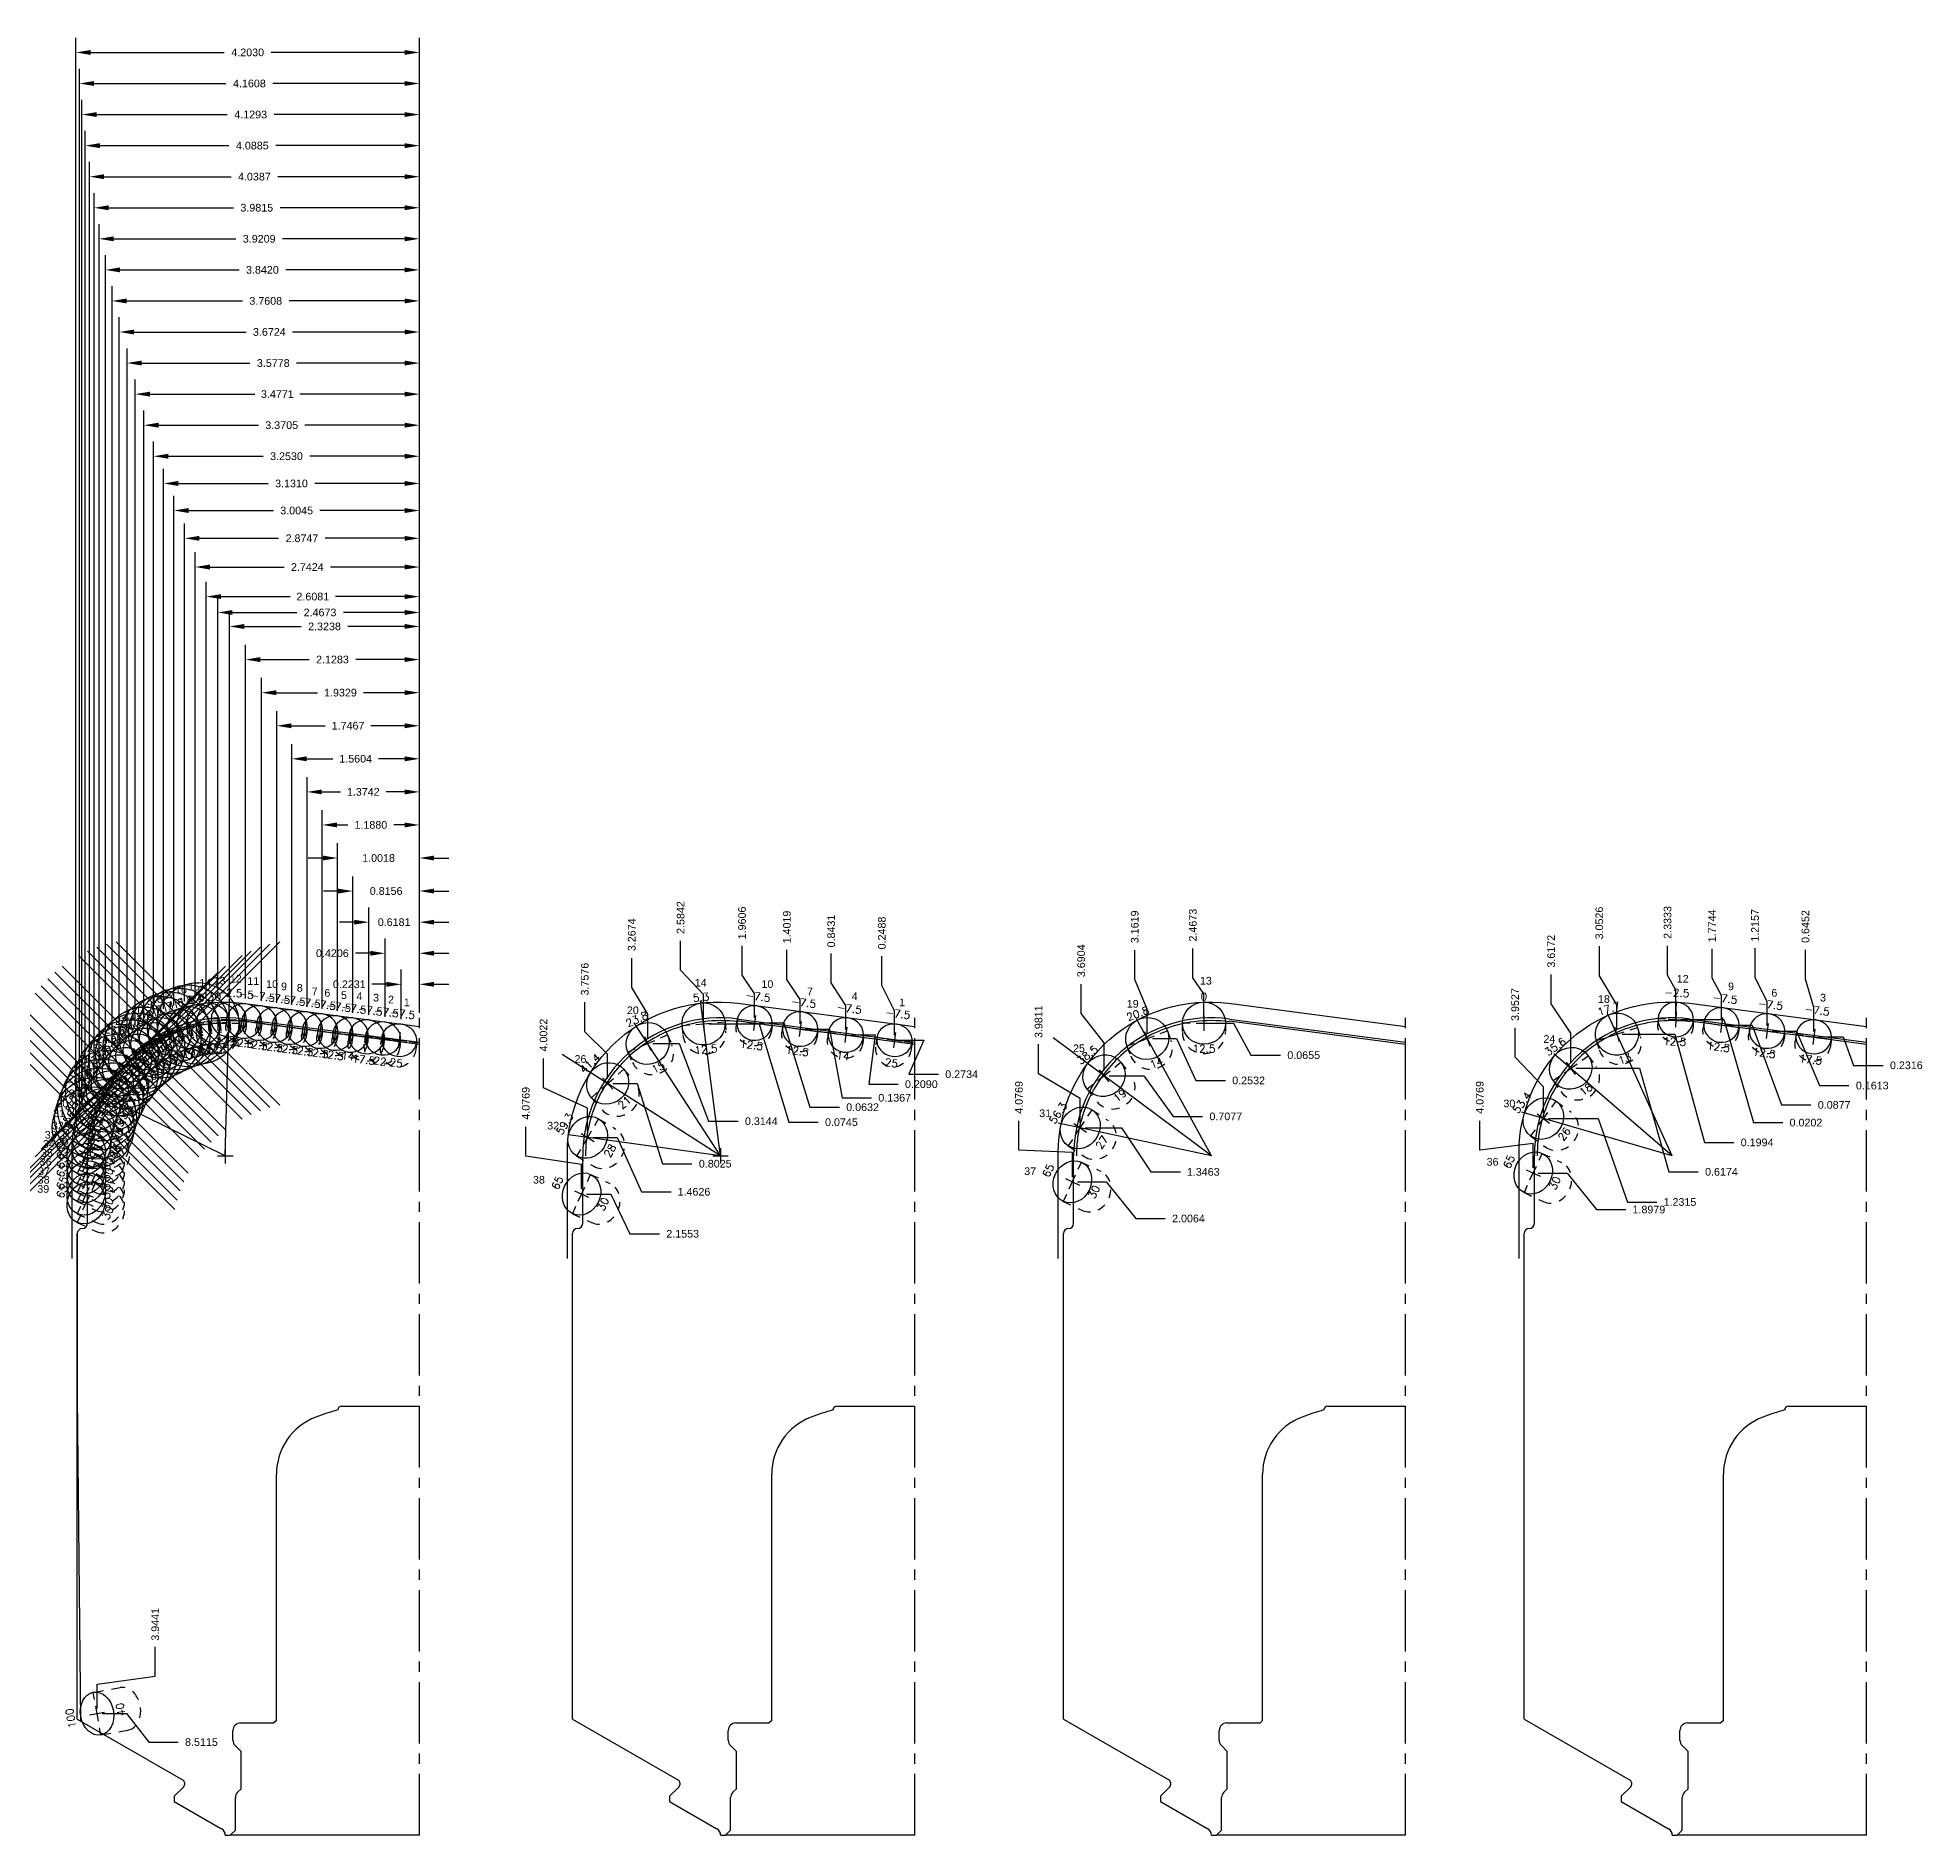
# Model space of a CAD drawing. Header units: inches. Extents: x 63.2 to 103.6, y -3.5 to 25.5.
# Drawn here: x 63.25 to 86.31, y 3.47 to 25.46 of the extents above; entities that cross this region are included whole.
import ezdxf
from ezdxf.enums import TextEntityAlignment as Align

# ---------------------------------------------------------------- set-up
doc = ezdxf.new("R2010")
doc.units = ezdxf.units.IN
doc.header["$MEASUREMENT"] = 0
doc.header["$PDMODE"] = 35
doc.linetypes.add('CENTER2', pattern=[1.125, 0.75, -0.125, 0.125, -0.125])
doc.linetypes.add('HIDDEN2', pattern=[0.1875, 0.125, -0.0625])
doc.layers.get('Defpoints').update_dxf_attribs({"color": 10})
for name, color, linetype, true_color in [('Blade_1', 30, 'Continuous', 0xff7f00), ('Blade_2', 7, 'Continuous', 0xcccc00), ('Blade_3', 7, 'Continuous', 0x00cc00), ('Blade_4', 7, 'Continuous', 0x00cccc), ('Blade_5', 7, 'Continuous', 0x0066cc), ('Blade_6', 7, 'Continuous', 0xc880f5)]:
    doc.layers.add(name, color=color, linetype=linetype, true_color=true_color)
doc.layers.add('CLine', color=5, linetype='CENTER2')
doc.styles.add('RomanS', font='romans')
doc.styles.get("Standard").update_dxf_attribs({"font": 'arial.ttf'})
doc.dimstyles.get("Standard").update_dxf_attribs({"dimtxt": 0.09375, "dimasz": 0.18, "dimexe": 0.18, "dimexo": 0.0625, "dimgap": 0.09, "dimtad": 0, "dimtih": 1, "dimtoh": 1, "dimdec": 4, "dimzin": 0, "dimdsep": 46, "dimtxsty": 'Standard', "dimcen": 0.09, "dimadec": 4, "dimazin": 0, "dimtfac": 1, "dimtdec": 4, "dimtofl": 0, "dimtmove": 0, "dimatfit": 3, "dimfxl": 1, "dimtolj": 1, "dimtzin": 0, "dimarcsym": 0})

msp = doc.modelspace()

# ---------------------------------------------------------------- texts
at = {"layer": 'Blade_1'}
for s, p in [('14', (65.22658, 13.85182)), ('10', (66.04261, 13.83461)), ('7', (66.60041, 13.74514)), ('14', (71.2865, 13.85182)), ('10', (72.10253, 13.83461)), ('7', (72.66033, 13.74514)), ('20', (64.39678, 13.51459)), ('4', (67.14787, 13.68664)), ('1', (67.72736, 13.61129)), ('20', (70.45669, 13.51459)), ('4', (73.20779, 13.68664)), ('1', (73.78728, 13.61129)), ('26', (63.75593, 12.91892)), ('26', (69.81585, 12.91892)), ('32', (63.42194, 12.10338)), ('32', (69.48186, 12.10338)), ('38', (63.24762, 11.44167)), ('38', (69.30754, 11.44167))]:
    msp.add_text(s, height=0.09375, dxfattribs=at).set_placement(p)
at = {"layer": 'Blade_2'}
for s, p in [('13', (65.40128, 13.87627)), ('13', (77.46688, 13.87627)), ('19', (64.50696, 13.59373)), ('19', (76.57256, 13.59373)), ('25', (63.8489, 13.04968)), ('25', (75.9145, 13.04968)), ('31', (63.43571, 12.25479)), ('31', (75.50132, 12.25479)), ('37', (63.25242, 11.54556)), ('37', (75.31802, 11.54556))]:
    msp.add_text(s, height=0.09375, dxfattribs=at).set_placement(p)
at = {"layer": 'Blade_3'}
for s, p in [('12', (65.59844, 13.89999)), ('9', (66.2251, 13.80708)), ('12', (83.30169, 13.89999)), ('9', (83.92835, 13.80708)), ('18', (64.63435, 13.65223)), ('6', (66.75535, 13.72794)), ('3', (67.35102, 13.66944)), ('18', (82.3376, 13.65223)), ('6', (84.4586, 13.72794)), ('3', (85.05427, 13.66944)), ('24', (63.96596, 13.16323)), ('24', (81.66921, 13.16323)), ('30', (63.47703, 12.37522)), ('30', (81.18028, 12.37522)), ('36', (63.27161, 11.66064)), ('36', (80.97486, 11.66064))]:
    msp.add_text(s, height=0.09375, dxfattribs=at).set_placement(p)
at = {"layer": 'Blade_4'}
for s, p in [('17', (64.77897, 13.70385)), ('23', (64.06582, 13.27679)), ('29', (63.55623, 12.4991)), ('35', (63.2876, 11.76933))]:
    msp.add_text(s, height=0.09375, dxfattribs=at).set_placement(p)
at = {"layer": 'Blade_5'}
for s, p in [('16', (64.92702, 13.76923)), ('11', (65.81192, 13.87246)), ('8', (66.41792, 13.78988)), ('5', (66.9585, 13.70041)), ('2', (67.53351, 13.64535)), ('22', (64.19321, 13.38346)), ('28', (63.61476, 12.6746)), ('34', (63.31159, 11.87961))]:
    msp.add_text(s, height=0.09375, dxfattribs=at).set_placement(p)
at = {"layer": 'Blade_6'}
for s, p in [('15', (65.08541, 13.80364)), ('21', (64.30339, 13.45917)), ('27', (63.68362, 12.78127)), ('33', (63.33398, 11.9915)), ('39', (63.24282, 11.32939))]:
    msp.add_text(s, height=0.09375, dxfattribs=at).set_placement(p)

# ---------------------------------------------------------------- blocks, each defined once
blk = doc.blocks.new('CMark')
at = {"layer": 'CLine'}
for p, q in [((-0.094, 0), (0.094, 0)), ((0, 0.094), (0, -0.094))]:
    blk.add_line(p, q, dxfattribs=at)
blk = doc.blocks.new('1108@12.5')
for p, q in [((-0.124, 0), (-0.218, 0)), ((0.124, 0), (0.218, 0))]:
    blk.add_line(p, q)
at = {"color": 8, "linetype": 'HIDDEN2', "ltscale": 0.5, "flags": 128}
for points in [[(-0.217, 0), (-0.217, -0.068)], [(0.218, 0), (0.218, -0.068)]]:
    blk.add_lwpolyline(points, dxfattribs=at)
at = {"extrusion": (0, 0, -1)}
blk.add_ellipse((0, 0), major_axis=(0.217, 0), ratio=0.976092, dxfattribs=at)
at = {"color": 8, "linetype": 'HIDDEN2', "ltscale": 0.5, "extrusion": (0, 0, -1)}
blk.add_ellipse((0, -0.068), major_axis=(0.217, 0), ratio=0.976092, start_param=0, end_param=3.141593, dxfattribs=at)
at = {"layer": 'CLine'}
blk.add_blockref('CMark', (0, 0), dxfattribs=at)
at = {"style": 'RomanS'}
blk.add_text('12.5', height=0.094, dxfattribs=at).set_placement((0, -0.271), align=Align.MIDDLE_CENTER)
blk.add_attdef('ANG', text='', height=0.094, dxfattribs=at).set_placement((0, 0.251), align=Align.BOTTOM_CENTER)
blk = doc.blocks.new('1108@25')
for p, q in [((-0.124, 0), (-0.218, 0)), ((0.124, 0), (0.218, 0))]:
    blk.add_line(p, q)
at = {"color": 8, "linetype": 'HIDDEN2', "ltscale": 0.5, "flags": 128}
for points in [[(-0.218, 0), (-0.218, -0.082)], [(0.218, 0), (0.218, -0.082)]]:
    blk.add_lwpolyline(points, dxfattribs=at)
at = {"extrusion": (0, 0, -1)}
blk.add_ellipse((0, 0), major_axis=(0.218, 0), ratio=0.906274, dxfattribs=at)
at = {"color": 8, "linetype": 'HIDDEN2', "ltscale": 0.5, "extrusion": (0, 0, -1)}
blk.add_ellipse((0, -0.082), major_axis=(0, -0.249), ratio=0.875339, start_param=-1.570796, end_param=1.570796, dxfattribs=at)
at = {"layer": 'CLine'}
blk.add_blockref('CMark', (0, 0), dxfattribs=at)
at = {"style": 'RomanS'}
blk.add_text('25', height=0.094, dxfattribs=at).set_placement((0, -0.281), align=Align.MIDDLE_CENTER)
blk.add_attdef('ANG', text='', height=0.094, dxfattribs=at).set_placement((0, 0.251), align=Align.BOTTOM_CENTER)
blk = doc.blocks.new('1313@12.5')
for p, q in [((-0.17, 0), (-0.265, 0)), ((0.171, 0), (0.264, 0))]:
    blk.add_line(p, q)
at = {"color": 8, "linetype": 'HIDDEN2', "ltscale": 0.5}
blk.add_line((-0.265, 0), (-0.265, -0.113), dxfattribs=at)
at = {"color": 8, "linetype": 'HIDDEN2', "ltscale": 0.5, "flags": 128}
blk.add_lwpolyline([(0.264, 0), (0.264, -0.113)], dxfattribs=at)
blk.add_ellipse((0, 0), major_axis=(0.264, 0), ratio=0.976181)
at = {"color": 8, "linetype": 'HIDDEN2', "ltscale": 0.5}
blk.add_ellipse((0, -0.113), major_axis=(0.264, 0), ratio=0.976181, start_param=3.141593, end_param=6.283185, dxfattribs=at)
blk.add_blockref('CMark', (0, 0))
at = {"style": 'RomanS'}
blk.add_text('12.5', height=0.094, dxfattribs=at).set_placement((0, -0.311), align=Align.MIDDLE_CENTER)
blk.add_attdef('ANG', text='', height=0.094, dxfattribs=at).set_placement((0, 0.251), align=Align.BOTTOM_CENTER)
blk = doc.blocks.new('1313@15')
for p, q in [((-0.17, 0), (-0.265, 0)), ((0.171, 0), (0.264, 0))]:
    blk.add_line(p, q)
at = {"color": 8, "linetype": 'HIDDEN2', "ltscale": 0.5}
blk.add_line((-0.265, 0), (-0.265, -0.135), dxfattribs=at)
at = {"color": 8, "linetype": 'HIDDEN2', "ltscale": 0.5, "flags": 128}
blk.add_lwpolyline([(0.264, 0), (0.264, -0.135)], dxfattribs=at)
blk.add_ellipse((0, 0), major_axis=(0.264, 0), ratio=0.965926)
at = {"color": 8, "linetype": 'HIDDEN2', "ltscale": 0.5}
blk.add_ellipse((0, -0.135), major_axis=(0.264, 0), ratio=0.965926, start_param=3.141593, end_param=6.283185, dxfattribs=at)
blk.add_blockref('CMark', (0, 0))
at = {"style": 'RomanS'}
blk.add_text('15', height=0.094, dxfattribs=at).set_placement((0, -0.318), align=Align.MIDDLE_CENTER)
blk.add_attdef('ANG', text='', height=0.094, dxfattribs=at).set_placement((0, 0.251), align=Align.BOTTOM_CENTER)
blk = doc.blocks.new('1313@21')
for p, q in [((-0.17, 0), (-0.265, 0)), ((0.171, 0), (0.264, 0))]:
    blk.add_line(p, q)
at = {"color": 8, "linetype": 'HIDDEN2', "ltscale": 0.5}
blk.add_line((-0.265, 0), (-0.265, -0.199), dxfattribs=at)
at = {"color": 8, "linetype": 'HIDDEN2', "ltscale": 0.5, "flags": 128}
blk.add_lwpolyline([(0.264, 0), (0.264, -0.199)], dxfattribs=at)
blk.add_ellipse((0, 0), major_axis=(0.264, 0), ratio=0.93358)
at = {"color": 8, "linetype": 'HIDDEN2', "ltscale": 0.5}
blk.add_ellipse((0, -0.199), major_axis=(0.264, 0), ratio=0.92388, start_param=3.141593, end_param=6.283185, dxfattribs=at)
blk.add_blockref('CMark', (0, 0))
at = {"style": 'RomanS'}
blk.add_text('21', height=0.094, dxfattribs=at).set_placement((0, -0.311), align=Align.MIDDLE_CENTER)
blk.add_attdef('ANG', text='', height=0.094, dxfattribs=at).set_placement((0, 0.251), align=Align.BOTTOM_CENTER)
blk = doc.blocks.new('1313@30')
for p, q in [((-0.17, 0), (-0.265, 0)), ((0.171, 0), (0.264, 0))]:
    blk.add_line(p, q)
at = {"color": 8, "linetype": 'HIDDEN2', "ltscale": 0.5}
blk.add_line((-0.265, 0), (-0.265, -0.26), dxfattribs=at)
at = {"color": 8, "linetype": 'HIDDEN2', "ltscale": 0.5, "flags": 128}
blk.add_lwpolyline([(0.264, 0), (0.264, -0.26)], dxfattribs=at)
blk.add_ellipse((0, 0), major_axis=(0.264, 0), ratio=0.866025)
at = {"color": 8, "linetype": 'HIDDEN2', "ltscale": 0.5}
blk.add_ellipse((0, -0.26), major_axis=(0.264, 0), ratio=0.866025, start_param=3.141593, end_param=6.283185, dxfattribs=at)
blk.add_blockref('CMark', (0, 0))
at = {"style": 'RomanS'}
blk.add_text('30', height=0.094, dxfattribs=at).set_placement((0, -0.292), align=Align.MIDDLE_CENTER)
blk.add_attdef('ANG', text='', height=0.094, dxfattribs=at).set_placement((0, 0.251), align=Align.BOTTOM_CENTER)
blk = doc.blocks.new('1313@28')
for p, q in [((-0.17, 0), (-0.265, 0)), ((0.171, 0), (0.264, 0))]:
    blk.add_line(p, q)
at = {"color": 8, "linetype": 'HIDDEN2', "ltscale": 0.5}
blk.add_line((-0.265, 0), (-0.265, -0.244), dxfattribs=at)
at = {"color": 8, "linetype": 'HIDDEN2', "ltscale": 0.5, "flags": 128}
blk.add_lwpolyline([(0.264, 0), (0.264, -0.244)], dxfattribs=at)
blk.add_ellipse((0, 0), major_axis=(0.264, 0), ratio=0.882949)
at = {"color": 8, "linetype": 'HIDDEN2', "ltscale": 0.5}
blk.add_ellipse((0, -0.244), major_axis=(0.264, 0), ratio=0.882949, start_param=3.141593, end_param=6.283185, dxfattribs=at)
blk.add_blockref('CMark', (0, 0))
at = {"style": 'RomanS'}
blk.add_text('28', height=0.094, dxfattribs=at).set_placement((0, -0.318), align=Align.MIDDLE_CENTER)
blk.add_attdef('ANG', text='', height=0.094, dxfattribs=at).set_placement((0, 0.251), align=Align.BOTTOM_CENTER)
blk = doc.blocks.new('1108@14')
for p, q in [((-0.124, 0), (-0.218, 0)), ((0.124, 0), (0.218, 0))]:
    blk.add_line(p, q)
at = {"color": 8, "linetype": 'HIDDEN2', "ltscale": 0.5, "flags": 128}
for points in [[(-0.217, 0), (-0.217, -0.076)], [(0.218, 0), (0.218, -0.076)]]:
    blk.add_lwpolyline(points, dxfattribs=at)
at = {"extrusion": (0, 0, -1)}
blk.add_ellipse((0, 0), major_axis=(0.217, 0), ratio=0.970115, dxfattribs=at)
at = {"color": 8, "linetype": 'HIDDEN2', "ltscale": 0.5, "extrusion": (0, 0, -1)}
blk.add_ellipse((0, -0.076), major_axis=(0.217, 0), ratio=0.970115, start_param=0, end_param=3.141593, dxfattribs=at)
at = {"layer": 'CLine'}
blk.add_blockref('CMark', (0, 0), dxfattribs=at)
at = {"style": 'RomanS'}
blk.add_text('14', height=0.094, dxfattribs=at).set_placement((0, -0.259), align=Align.MIDDLE_CENTER)
blk.add_attdef('ANG', text='', height=0.094, dxfattribs=at).set_placement((0, 0.251), align=Align.BOTTOM_CENTER)
blk = doc.blocks.new('1108@17.5')
for p, q in [((-0.124, 0), (-0.218, 0)), ((0.124, 0), (0.218, 0))]:
    blk.add_line(p, q)
at = {"color": 8, "linetype": 'HIDDEN2', "ltscale": 0.5, "flags": 128}
for points in [[(-0.218, 0), (-0.218, -0.082)], [(0.218, 0), (0.218, -0.082)]]:
    blk.add_lwpolyline(points, dxfattribs=at)
at = {"extrusion": (0, 0, -1)}
blk.add_ellipse((0, 0), major_axis=(0.218, 0), ratio=0.953827, dxfattribs=at)
at = {"color": 8, "linetype": 'HIDDEN2', "ltscale": 0.5, "extrusion": (0, 0, -1)}
blk.add_ellipse((0, -0.082), major_axis=(0, -0.221), ratio=0.986503, start_param=-1.570796, end_param=1.570796, dxfattribs=at)
at = {"layer": 'CLine'}
blk.add_blockref('CMark', (0, 0), dxfattribs=at)
at = {"style": 'RomanS'}
blk.add_text('17.5', height=0.094, dxfattribs=at).set_placement((0, -0.281), align=Align.MIDDLE_CENTER)
blk.add_attdef('ANG', text='', height=0.094, dxfattribs=at).set_placement((0, 0.251), align=Align.BOTTOM_CENTER)
blk = doc.blocks.new('1108@22')
for p, q in [((-0.124, 0), (-0.218, 0)), ((0.124, 0), (0.218, 0))]:
    blk.add_line(p, q)
at = {"color": 8, "linetype": 'HIDDEN2', "ltscale": 0.5, "flags": 128}
for points in [[(-0.218, 0), (-0.218, -0.082)], [(0.218, 0), (0.218, -0.082)]]:
    blk.add_lwpolyline(points, dxfattribs=at)
at = {"extrusion": (0, 0, -1)}
blk.add_ellipse((0, 0), major_axis=(0.218, 0), ratio=0.92729, dxfattribs=at)
at = {"color": 8, "linetype": 'HIDDEN2', "ltscale": 0.5, "extrusion": (0, 0, -1)}
blk.add_ellipse((0, -0.082), major_axis=(0, -0.238), ratio=0.914141, start_param=-1.570796, end_param=1.570796, dxfattribs=at)
at = {"layer": 'CLine'}
blk.add_blockref('CMark', (0, 0), dxfattribs=at)
at = {"style": 'RomanS'}
blk.add_text('22', height=0.094, dxfattribs=at).set_placement((0, -0.281), align=Align.MIDDLE_CENTER)
blk.add_attdef('ANG', text='', height=0.094, dxfattribs=at).set_placement((0, 0.251), align=Align.BOTTOM_CENTER)
blk = doc.blocks.new('*D410')
at = {"layer": 'Defpoints', "color": 0, "lineweight": -2, "transparency": 16777216}
for p, q in [((67.515, 13.879), (67.335, 13.879)), ((67.695, 13.454), (67.695, 14.059)), ((67.918, 13.531), (67.918, 14.059)), ((68.098, 13.879), (68.278, 13.879))]:
    blk.add_line(p, q, dxfattribs=at)
at = {"layer": 'Defpoints', "color": 0, "transparency": 16777216}
for p in [(67.695, 13.879), (67.695, 13.391), (67.918, 13.469)]:
    blk.add_point(p, dxfattribs=at)
for points in [[(67.515, 13.909), (67.515, 13.849), (67.695, 13.879)], [(68.098, 13.909), (68.098, 13.849), (67.918, 13.879)]]:
    blk.add_solid(points, dxfattribs=at)
at = {"layer": 'Defpoints', "color": 0, "transparency": 16777216, "insert": (67.06, 13.879), "char_height": 0.0938, "attachment_point": 5}
blk.add_mtext('\\A1;0.2231', dxfattribs=at)
blk = doc.blocks.new('*D411')
at = {"layer": 'Defpoints', "color": 0, "lineweight": -2, "transparency": 16777216}
for p, q in [((67.498, 13.48), (67.498, 14.439)), ((67.918, 13.531), (67.918, 14.439)), ((67.318, 14.259), (67.138, 14.259)), ((68.098, 14.259), (68.278, 14.259))]:
    blk.add_line(p, q, dxfattribs=at)
at = {"layer": 'Defpoints', "color": 0, "transparency": 16777216}
for p in [(67.498, 14.259), (67.498, 13.417), (67.918, 13.469)]:
    blk.add_point(p, dxfattribs=at)
for points in [[(67.318, 14.289), (67.318, 14.229), (67.498, 14.259)], [(68.098, 14.289), (68.098, 14.229), (67.918, 14.259)]]:
    blk.add_solid(points, dxfattribs=at)
at = {"layer": 'Defpoints', "color": 0, "transparency": 16777216, "insert": (66.853, 14.259), "char_height": 0.0938, "attachment_point": 5}
blk.add_mtext('\\A1;0.4206', dxfattribs=at)
blk = doc.blocks.new('*D412')
at = {"layer": 'Defpoints', "color": 0, "lineweight": -2, "transparency": 16777216}
for p, q in [((67.3, 13.506), (67.3, 14.819)), ((67.918, 13.531), (67.918, 14.819)), ((67.12, 14.639), (66.94, 14.639)), ((68.098, 14.639), (68.278, 14.639))]:
    blk.add_line(p, q, dxfattribs=at)
at = {"layer": 'Defpoints', "color": 0, "transparency": 16777216}
for p in [(67.3, 14.639), (67.3, 13.443), (67.918, 13.469)]:
    blk.add_point(p, dxfattribs=at)
for points in [[(67.12, 14.669), (67.12, 14.609), (67.3, 14.639)], [(68.098, 14.669), (68.098, 14.609), (67.918, 14.639)]]:
    blk.add_solid(points, dxfattribs=at)
at = {"layer": 'Defpoints', "color": 0, "transparency": 16777216, "insert": (67.609, 14.639), "char_height": 0.0938, "attachment_point": 5}
blk.add_mtext('\\A1;0.6181', dxfattribs=at)
blk = doc.blocks.new('*D413')
at = {"layer": 'Defpoints', "color": 0, "lineweight": -2, "transparency": 16777216}
for p, q in [((66.923, 15.02), (66.743, 15.02)), ((67.103, 13.532), (67.103, 15.2)), ((67.918, 13.531), (67.918, 15.2)), ((68.098, 15.02), (68.278, 15.02))]:
    blk.add_line(p, q, dxfattribs=at)
at = {"layer": 'Defpoints', "color": 0, "transparency": 16777216}
for p in [(67.103, 15.02), (67.103, 13.469), (67.918, 13.469)]:
    blk.add_point(p, dxfattribs=at)
for points in [[(66.923, 15.05), (66.923, 14.99), (67.103, 15.02)], [(68.098, 15.05), (68.098, 14.99), (67.918, 15.02)]]:
    blk.add_solid(points, dxfattribs=at)
at = {"layer": 'Defpoints', "color": 0, "transparency": 16777216, "insert": (67.511, 15.02), "char_height": 0.0938, "attachment_point": 5}
blk.add_mtext('\\A1;0.8156', dxfattribs=at)
blk = doc.blocks.new('*D414')
at = {"layer": 'Defpoints', "color": 0, "lineweight": -2, "transparency": 16777216}
for p, q in [((66.917, 13.556), (66.917, 15.604)), ((67.918, 13.531), (67.918, 15.604)), ((66.737, 15.424), (66.557, 15.424)), ((68.098, 15.424), (68.278, 15.424))]:
    blk.add_line(p, q, dxfattribs=at)
at = {"layer": 'Defpoints', "color": 0, "transparency": 16777216}
for p in [(66.917, 15.424), (66.917, 13.494), (67.918, 13.469)]:
    blk.add_point(p, dxfattribs=at)
for points in [[(66.737, 15.454), (66.737, 15.394), (66.917, 15.424)], [(68.098, 15.454), (68.098, 15.394), (67.918, 15.424)]]:
    blk.add_solid(points, dxfattribs=at)
at = {"layer": 'Defpoints', "color": 0, "transparency": 16777216, "insert": (67.418, 15.424), "char_height": 0.0938, "attachment_point": 5}
blk.add_mtext('\\A1;1.0018', dxfattribs=at)
blk = doc.blocks.new('*D415')
at = {"layer": 'Defpoints', "color": 0, "lineweight": -2, "transparency": 16777216}
for p, q in [((66.73, 13.581), (66.73, 16.009)), ((67.918, 13.531), (67.918, 16.009)), ((66.91, 15.829), (67.044, 15.829)), ((67.738, 15.829), (67.604, 15.829))]:
    blk.add_line(p, q, dxfattribs=at)
at = {"layer": 'Defpoints', "color": 0, "transparency": 16777216}
for p in [(66.73, 15.829), (66.73, 13.518), (67.918, 13.469)]:
    blk.add_point(p, dxfattribs=at)
for points in [[(66.91, 15.859), (66.91, 15.799), (66.73, 15.829)], [(67.738, 15.859), (67.738, 15.799), (67.918, 15.829)]]:
    blk.add_solid(points, dxfattribs=at)
at = {"layer": 'Defpoints', "color": 0, "transparency": 16777216, "insert": (67.324, 15.829), "char_height": 0.0938, "attachment_point": 5}
blk.add_mtext('\\A1;1.1880', dxfattribs=at)
blk = doc.blocks.new('*D416')
at = {"layer": 'Defpoints', "color": 0, "lineweight": -2, "transparency": 16777216}
for p, q in [((66.544, 13.605), (66.544, 16.413)), ((67.918, 13.531), (67.918, 16.413)), ((66.724, 16.233), (66.952, 16.233)), ((67.738, 16.233), (67.511, 16.233))]:
    blk.add_line(p, q, dxfattribs=at)
at = {"layer": 'Defpoints', "color": 0, "transparency": 16777216}
for p in [(66.544, 16.233), (66.544, 13.543), (67.918, 13.469)]:
    blk.add_point(p, dxfattribs=at)
for points in [[(66.724, 16.263), (66.724, 16.203), (66.544, 16.233)], [(67.738, 16.263), (67.738, 16.203), (67.918, 16.233)]]:
    blk.add_solid(points, dxfattribs=at)
at = {"layer": 'Defpoints', "color": 0, "transparency": 16777216, "insert": (67.231, 16.233), "char_height": 0.0938, "attachment_point": 5}
blk.add_mtext('\\A1;1.3742', dxfattribs=at)
blk = doc.blocks.new('*D417')
at = {"layer": 'Defpoints', "color": 0, "lineweight": -2, "transparency": 16777216}
for p, q in [((66.358, 13.63), (66.358, 16.818)), ((66.538, 16.638), (66.858, 16.638)), ((67.738, 16.638), (67.418, 16.638)), ((67.918, 13.531), (67.918, 16.818))]:
    blk.add_line(p, q, dxfattribs=at)
at = {"layer": 'Defpoints', "color": 0, "transparency": 16777216}
for p in [(66.358, 16.638), (66.358, 13.567), (67.918, 13.469)]:
    blk.add_point(p, dxfattribs=at)
for points in [[(66.538, 16.668), (66.538, 16.608), (66.358, 16.638)], [(67.738, 16.668), (67.738, 16.608), (67.918, 16.638)]]:
    blk.add_solid(points, dxfattribs=at)
at = {"layer": 'Defpoints', "color": 0, "transparency": 16777216, "insert": (67.138, 16.638), "char_height": 0.0938, "attachment_point": 5}
blk.add_mtext('\\A1;1.5604', dxfattribs=at)
blk = doc.blocks.new('*D418')
at = {"layer": 'Defpoints', "color": 0, "lineweight": -2, "transparency": 16777216}
for p, q in [((66.172, 13.654), (66.172, 17.222)), ((67.918, 13.531), (67.918, 17.222)), ((66.352, 17.042), (66.765, 17.042)), ((67.738, 17.042), (67.325, 17.042))]:
    blk.add_line(p, q, dxfattribs=at)
at = {"layer": 'Defpoints', "color": 0, "transparency": 16777216}
for p in [(66.172, 17.042), (66.172, 13.592), (67.918, 13.469)]:
    blk.add_point(p, dxfattribs=at)
for points in [[(66.352, 17.072), (66.352, 17.012), (66.172, 17.042)], [(67.738, 17.072), (67.738, 17.012), (67.918, 17.042)]]:
    blk.add_solid(points, dxfattribs=at)
at = {"layer": 'Defpoints', "color": 0, "transparency": 16777216, "insert": (67.045, 17.042), "char_height": 0.0938, "attachment_point": 5}
blk.add_mtext('\\A1;1.7467', dxfattribs=at)
blk = doc.blocks.new('*D419')
at = {"layer": 'Defpoints', "color": 0, "lineweight": -2, "transparency": 16777216}
for p, q in [((65.986, 13.679), (65.986, 17.627)), ((67.918, 13.531), (67.918, 17.627)), ((66.166, 17.447), (66.672, 17.447)), ((67.738, 17.447), (67.232, 17.447))]:
    blk.add_line(p, q, dxfattribs=at)
at = {"layer": 'Defpoints', "color": 0, "transparency": 16777216}
for p in [(65.986, 17.447), (65.986, 13.616), (67.918, 13.469)]:
    blk.add_point(p, dxfattribs=at)
for points in [[(66.166, 17.477), (66.166, 17.417), (65.986, 17.447)], [(67.738, 17.477), (67.738, 17.417), (67.918, 17.447)]]:
    blk.add_solid(points, dxfattribs=at)
at = {"layer": 'Defpoints', "color": 0, "transparency": 16777216, "insert": (66.952, 17.447), "char_height": 0.0938, "attachment_point": 5}
blk.add_mtext('\\A1;1.9329', dxfattribs=at)
blk = doc.blocks.new('*D420')
at = {"layer": 'Defpoints', "color": 0, "lineweight": -2, "transparency": 16777216}
for p, q in [((65.79, 13.704), (65.79, 18.032)), ((67.918, 13.531), (67.918, 18.032)), ((65.97, 17.852), (66.569, 17.852)), ((67.738, 17.852), (67.14, 17.852))]:
    blk.add_line(p, q, dxfattribs=at)
at = {"layer": 'Defpoints', "color": 0, "transparency": 16777216}
for p in [(65.79, 17.852), (65.79, 13.642), (67.918, 13.469)]:
    blk.add_point(p, dxfattribs=at)
for points in [[(65.97, 17.882), (65.97, 17.822), (65.79, 17.852)], [(67.738, 17.882), (67.738, 17.822), (67.918, 17.852)]]:
    blk.add_solid(points, dxfattribs=at)
at = {"layer": 'Defpoints', "color": 0, "transparency": 16777216, "insert": (66.854, 17.852), "char_height": 0.0938, "attachment_point": 5}
blk.add_mtext('\\A1;2.1283', dxfattribs=at)
blk = doc.blocks.new('*D421')
at = {"layer": 'Defpoints', "color": 0, "lineweight": -2, "transparency": 16777216}
for p, q in [((65.595, 13.729), (65.595, 18.437)), ((65.775, 18.257), (66.471, 18.257)), ((67.738, 18.257), (67.042, 18.257)), ((67.918, 13.531), (67.918, 18.437))]:
    blk.add_line(p, q, dxfattribs=at)
at = {"layer": 'Defpoints', "color": 0, "transparency": 16777216}
for p in [(65.595, 18.257), (65.595, 13.667), (67.918, 13.469)]:
    blk.add_point(p, dxfattribs=at)
for points in [[(65.775, 18.287), (65.775, 18.227), (65.595, 18.257)], [(67.738, 18.287), (67.738, 18.227), (67.918, 18.257)]]:
    blk.add_solid(points, dxfattribs=at)
at = {"layer": 'Defpoints', "color": 0, "transparency": 16777216, "insert": (66.757, 18.257), "char_height": 0.0938, "attachment_point": 5}
blk.add_mtext('\\A1;2.3238', dxfattribs=at)
blk = doc.blocks.new('*D422')
at = {"layer": 'Defpoints', "color": 0, "lineweight": -2, "transparency": 16777216}
for p, q in [((65.31, 13.714), (65.31, 18.802)), ((67.918, 13.531), (67.918, 18.802)), ((65.49, 18.622), (66.338, 18.622)), ((67.738, 18.622), (66.891, 18.622))]:
    blk.add_line(p, q, dxfattribs=at)
at = {"layer": 'Defpoints', "color": 0, "transparency": 16777216}
for p in [(65.31, 18.622), (65.31, 13.652), (67.918, 13.469)]:
    blk.add_point(p, dxfattribs=at)
for points in [[(65.49, 18.652), (65.49, 18.592), (65.31, 18.622)], [(67.738, 18.652), (67.738, 18.592), (67.918, 18.622)]]:
    blk.add_solid(points, dxfattribs=at)
at = {"layer": 'Defpoints', "color": 0, "transparency": 16777216, "insert": (66.614, 18.622), "char_height": 0.0938, "attachment_point": 5}
blk.add_mtext('\\A1;2.6081', dxfattribs=at)
blk = doc.blocks.new('*D423')
at = {"layer": 'Defpoints', "color": 0, "lineweight": -2, "transparency": 16777216}
for p, q in [((65.176, 13.696), (65.176, 19.164)), ((67.918, 13.531), (67.918, 19.164)), ((65.356, 18.984), (66.262, 18.984)), ((67.738, 18.984), (66.832, 18.984))]:
    blk.add_line(p, q, dxfattribs=at)
at = {"layer": 'Defpoints', "color": 0, "transparency": 16777216}
for p in [(65.176, 18.984), (65.176, 13.634), (67.918, 13.469)]:
    blk.add_point(p, dxfattribs=at)
for points in [[(65.356, 19.014), (65.356, 18.954), (65.176, 18.984)], [(67.738, 19.014), (67.738, 18.954), (67.918, 18.984)]]:
    blk.add_solid(points, dxfattribs=at)
at = {"layer": 'Defpoints', "color": 0, "transparency": 16777216, "insert": (66.547, 18.984), "char_height": 0.0938, "attachment_point": 5}
blk.add_mtext('\\A1;2.7424', dxfattribs=at)
blk = doc.blocks.new('*D424')
at = {"layer": 'Defpoints', "color": 0, "lineweight": -2, "transparency": 16777216}
for p, q in [((65.044, 13.667), (65.044, 19.515)), ((67.918, 13.531), (67.918, 19.515)), ((65.224, 19.335), (66.196, 19.335)), ((67.738, 19.335), (66.766, 19.335))]:
    blk.add_line(p, q, dxfattribs=at)
at = {"layer": 'Defpoints', "color": 0, "transparency": 16777216}
for p in [(65.044, 19.335), (65.044, 13.604), (67.918, 13.469)]:
    blk.add_point(p, dxfattribs=at)
for points in [[(65.224, 19.365), (65.224, 19.305), (65.044, 19.335)], [(67.738, 19.365), (67.738, 19.305), (67.918, 19.335)]]:
    blk.add_solid(points, dxfattribs=at)
at = {"layer": 'Defpoints', "color": 0, "transparency": 16777216, "insert": (66.481, 19.335), "char_height": 0.0938, "attachment_point": 5}
blk.add_mtext('\\A1;2.8747', dxfattribs=at)
blk = doc.blocks.new('*D425')
at = {"layer": 'Defpoints', "color": 0, "lineweight": -2, "transparency": 16777216}
for p, q in [((64.914, 13.627), (64.914, 19.855)), ((67.918, 13.531), (67.918, 19.855)), ((65.094, 19.675), (66.131, 19.675)), ((67.738, 19.675), (66.701, 19.675))]:
    blk.add_line(p, q, dxfattribs=at)
at = {"layer": 'Defpoints', "color": 0, "transparency": 16777216}
for p in [(64.914, 19.675), (64.914, 13.564), (67.918, 13.469)]:
    blk.add_point(p, dxfattribs=at)
for points in [[(65.094, 19.705), (65.094, 19.645), (64.914, 19.675)], [(67.738, 19.705), (67.738, 19.645), (67.918, 19.675)]]:
    blk.add_solid(points, dxfattribs=at)
at = {"layer": 'Defpoints', "color": 0, "transparency": 16777216, "insert": (66.416, 19.675), "char_height": 0.0938, "attachment_point": 5}
blk.add_mtext('\\A1;3.0045', dxfattribs=at)
blk = doc.blocks.new('*D426')
at = {"layer": 'Defpoints', "color": 0, "lineweight": -2, "transparency": 16777216}
for p, q in [((64.787, 13.578), (64.787, 20.186)), ((67.918, 13.531), (67.918, 20.186)), ((64.967, 20.006), (66.069, 20.006)), ((67.738, 20.006), (66.637, 20.006))]:
    blk.add_line(p, q, dxfattribs=at)
at = {"layer": 'Defpoints', "color": 0, "transparency": 16777216}
for p in [(64.787, 20.006), (64.787, 13.515), (67.918, 13.469)]:
    blk.add_point(p, dxfattribs=at)
for points in [[(64.967, 20.036), (64.967, 19.976), (64.787, 20.006)], [(67.738, 20.036), (67.738, 19.976), (67.918, 20.006)]]:
    blk.add_solid(points, dxfattribs=at)
at = {"layer": 'Defpoints', "color": 0, "transparency": 16777216, "insert": (66.353, 20.006), "char_height": 0.0938, "attachment_point": 5}
blk.add_mtext('\\A1;3.1310', dxfattribs=at)
blk = doc.blocks.new('*D427')
at = {"layer": 'Defpoints', "color": 0, "lineweight": -2, "transparency": 16777216}
for p, q in [((64.665, 13.518), (64.665, 20.519)), ((64.845, 20.339), (66.008, 20.339)), ((67.738, 20.339), (66.576, 20.339)), ((67.918, 13.531), (67.918, 20.519))]:
    blk.add_line(p, q, dxfattribs=at)
at = {"layer": 'Defpoints', "color": 0, "transparency": 16777216}
for p in [(64.665, 20.339), (64.665, 13.456), (67.918, 13.469)]:
    blk.add_point(p, dxfattribs=at)
for points in [[(64.845, 20.369), (64.845, 20.309), (64.665, 20.339)], [(67.738, 20.369), (67.738, 20.309), (67.918, 20.339)]]:
    blk.add_solid(points, dxfattribs=at)
at = {"layer": 'Defpoints', "color": 0, "transparency": 16777216, "insert": (66.292, 20.339), "char_height": 0.0938, "attachment_point": 5}
blk.add_mtext('\\A1;3.2530', dxfattribs=at)
blk = doc.blocks.new('*D428')
at = {"layer": 'Defpoints', "color": 0, "lineweight": -2, "transparency": 16777216}
for p, q in [((64.548, 13.451), (64.548, 20.899)), ((67.918, 13.531), (67.918, 20.899)), ((64.728, 20.719), (65.948, 20.719)), ((67.738, 20.719), (66.518, 20.719))]:
    blk.add_line(p, q, dxfattribs=at)
at = {"layer": 'Defpoints', "color": 0, "transparency": 16777216}
for p in [(64.548, 20.719), (64.548, 13.388), (67.918, 13.469)]:
    blk.add_point(p, dxfattribs=at)
for points in [[(64.728, 20.749), (64.728, 20.689), (64.548, 20.719)], [(67.738, 20.749), (67.738, 20.689), (67.918, 20.719)]]:
    blk.add_solid(points, dxfattribs=at)
at = {"layer": 'Defpoints', "color": 0, "transparency": 16777216, "insert": (66.233, 20.719), "char_height": 0.0938, "attachment_point": 5}
blk.add_mtext('\\A1;3.3705', dxfattribs=at)
blk = doc.blocks.new('*D429')
at = {"layer": 'Defpoints', "color": 0, "lineweight": -2, "transparency": 16777216}
for p, q in [((64.441, 13.378), (64.441, 21.279)), ((67.918, 13.531), (67.918, 21.279)), ((64.621, 21.099), (65.904, 21.099)), ((67.738, 21.099), (66.455, 21.099))]:
    blk.add_line(p, q, dxfattribs=at)
at = {"layer": 'Defpoints', "color": 0, "transparency": 16777216}
for p in [(64.441, 21.099), (67.918, 13.469), (64.441, 13.315)]:
    blk.add_point(p, dxfattribs=at)
for points in [[(64.621, 21.129), (64.621, 21.069), (64.441, 21.099)], [(67.738, 21.129), (67.738, 21.069), (67.918, 21.099)]]:
    blk.add_solid(points, dxfattribs=at)
at = {"layer": 'Defpoints', "color": 0, "transparency": 16777216, "insert": (66.18, 21.099), "char_height": 0.0938, "attachment_point": 5}
blk.add_mtext('\\A1;3.4771', dxfattribs=at)
blk = doc.blocks.new('*D430')
at = {"layer": 'Defpoints', "color": 0, "lineweight": -2, "transparency": 16777216}
for p, q in [((64.341, 13.297), (64.341, 21.659)), ((64.521, 21.479), (65.845, 21.479)), ((67.738, 21.479), (66.414, 21.479)), ((67.918, 13.531), (67.918, 21.659))]:
    blk.add_line(p, q, dxfattribs=at)
at = {"layer": 'Defpoints', "color": 0, "transparency": 16777216}
for p in [(64.341, 21.479), (67.918, 13.469), (64.341, 13.235)]:
    blk.add_point(p, dxfattribs=at)
for points in [[(64.521, 21.509), (64.521, 21.449), (64.341, 21.479)], [(67.738, 21.509), (67.738, 21.449), (67.918, 21.479)]]:
    blk.add_solid(points, dxfattribs=at)
at = {"layer": 'Defpoints', "color": 0, "transparency": 16777216, "insert": (66.13, 21.479), "char_height": 0.0938, "attachment_point": 5}
blk.add_mtext('\\A1;3.5778', dxfattribs=at)
blk = doc.blocks.new('*D431')
at = {"layer": 'Defpoints', "color": 0, "lineweight": -2, "transparency": 16777216}
for p, q in [((64.246, 13.21), (64.246, 22.039)), ((67.918, 13.531), (67.918, 22.039)), ((64.426, 21.859), (65.798, 21.859)), ((67.738, 21.859), (66.367, 21.859))]:
    blk.add_line(p, q, dxfattribs=at)
at = {"layer": 'Defpoints', "color": 0, "transparency": 16777216}
for p in [(64.246, 21.859), (67.918, 13.469), (64.246, 13.148)]:
    blk.add_point(p, dxfattribs=at)
for points in [[(64.426, 21.889), (64.426, 21.829), (64.246, 21.859)], [(67.738, 21.889), (67.738, 21.829), (67.918, 21.859)]]:
    blk.add_solid(points, dxfattribs=at)
at = {"layer": 'Defpoints', "color": 0, "transparency": 16777216, "insert": (66.082, 21.859), "char_height": 0.0938, "attachment_point": 5}
blk.add_mtext('\\A1;3.6724', dxfattribs=at)
blk = doc.blocks.new('*D432')
at = {"layer": 'Defpoints', "color": 0, "lineweight": -2, "transparency": 16777216}
for p, q in [((64.158, 13.116), (64.158, 22.419)), ((67.918, 13.531), (67.918, 22.419)), ((64.338, 22.239), (65.753, 22.239)), ((67.738, 22.239), (66.323, 22.239))]:
    blk.add_line(p, q, dxfattribs=at)
at = {"layer": 'Defpoints', "color": 0, "transparency": 16777216}
for p in [(64.158, 22.239), (67.918, 13.469), (64.158, 13.054)]:
    blk.add_point(p, dxfattribs=at)
for points in [[(64.338, 22.269), (64.338, 22.209), (64.158, 22.239)], [(67.738, 22.269), (67.738, 22.209), (67.918, 22.239)]]:
    blk.add_solid(points, dxfattribs=at)
at = {"layer": 'Defpoints', "color": 0, "transparency": 16777216, "insert": (66.038, 22.239), "char_height": 0.0938, "attachment_point": 5}
blk.add_mtext('\\A1;3.7608', dxfattribs=at)
blk = doc.blocks.new('*D433')
at = {"layer": 'Defpoints', "color": 0, "lineweight": -2, "transparency": 16777216}
for p, q in [((64.076, 13.016), (64.076, 22.799)), ((64.256, 22.619), (65.713, 22.619)), ((67.738, 22.619), (66.282, 22.619)), ((67.918, 13.531), (67.918, 22.799))]:
    blk.add_line(p, q, dxfattribs=at)
at = {"layer": 'Defpoints', "color": 0, "transparency": 16777216}
for p in [(64.076, 22.619), (67.918, 13.469), (64.076, 12.954)]:
    blk.add_point(p, dxfattribs=at)
for points in [[(64.256, 22.649), (64.256, 22.589), (64.076, 22.619)], [(67.738, 22.649), (67.738, 22.589), (67.918, 22.619)]]:
    blk.add_solid(points, dxfattribs=at)
at = {"layer": 'Defpoints', "color": 0, "transparency": 16777216, "insert": (65.997, 22.619), "char_height": 0.0938, "attachment_point": 5}
blk.add_mtext('\\A1;3.8420', dxfattribs=at)
blk = doc.blocks.new('*D434')
at = {"layer": 'Defpoints', "color": 0, "lineweight": -2, "transparency": 16777216}
for p, q in [((63.998, 12.914), (63.998, 23.179)), ((67.918, 13.531), (67.918, 23.179)), ((64.178, 22.999), (65.673, 22.999)), ((67.738, 22.999), (66.243, 22.999))]:
    blk.add_line(p, q, dxfattribs=at)
at = {"layer": 'Defpoints', "color": 0, "transparency": 16777216}
for p in [(63.998, 22.999), (67.918, 13.469), (63.998, 12.852)]:
    blk.add_point(p, dxfattribs=at)
for points in [[(64.178, 23.029), (64.178, 22.969), (63.998, 22.999)], [(67.738, 23.029), (67.738, 22.969), (67.918, 22.999)]]:
    blk.add_solid(points, dxfattribs=at)
at = {"layer": 'Defpoints', "color": 0, "transparency": 16777216, "insert": (65.958, 22.999), "char_height": 0.0938, "attachment_point": 5}
blk.add_mtext('\\A1;3.9209', dxfattribs=at)
blk = doc.blocks.new('*D435')
at = {"layer": 'Defpoints', "color": 0, "lineweight": -2, "transparency": 16777216}
for p, q in [((63.937, 12.798), (63.937, 23.559)), ((67.918, 13.531), (67.918, 23.559)), ((64.117, 23.379), (65.643, 23.379)), ((67.738, 23.379), (66.213, 23.379))]:
    blk.add_line(p, q, dxfattribs=at)
at = {"layer": 'Defpoints', "color": 0, "transparency": 16777216}
for p in [(63.937, 23.379), (67.918, 13.469), (63.937, 12.736)]:
    blk.add_point(p, dxfattribs=at)
for points in [[(64.117, 23.409), (64.117, 23.349), (63.937, 23.379)], [(67.738, 23.409), (67.738, 23.349), (67.918, 23.379)]]:
    blk.add_solid(points, dxfattribs=at)
at = {"layer": 'Defpoints', "color": 0, "transparency": 16777216, "insert": (65.928, 23.379), "char_height": 0.0938, "attachment_point": 5}
blk.add_mtext('\\A1;3.9815', dxfattribs=at)
blk = doc.blocks.new('*D436')
at = {"layer": 'Defpoints', "color": 0, "lineweight": -2, "transparency": 16777216}
for p, q in [((63.88, 12.681), (63.88, 23.939)), ((64.06, 23.759), (65.613, 23.759)), ((67.738, 23.759), (66.186, 23.759)), ((67.918, 13.531), (67.918, 23.939))]:
    blk.add_line(p, q, dxfattribs=at)
at = {"layer": 'Defpoints', "color": 0, "transparency": 16777216}
for p in [(63.88, 23.759), (67.918, 13.469), (63.88, 12.618)]:
    blk.add_point(p, dxfattribs=at)
for points in [[(64.06, 23.789), (64.06, 23.729), (63.88, 23.759)], [(67.738, 23.789), (67.738, 23.729), (67.918, 23.759)]]:
    blk.add_solid(points, dxfattribs=at)
at = {"layer": 'Defpoints', "color": 0, "transparency": 16777216, "insert": (65.899, 23.759), "char_height": 0.0938, "attachment_point": 5}
blk.add_mtext('\\A1;4.0387', dxfattribs=at)
blk = doc.blocks.new('*D437')
at = {"layer": 'Defpoints', "color": 0, "lineweight": -2, "transparency": 16777216}
for p, q in [((63.83, 12.561), (63.83, 24.319)), ((67.918, 13.531), (67.918, 24.319)), ((64.01, 24.139), (65.587, 24.139)), ((67.738, 24.139), (66.161, 24.139))]:
    blk.add_line(p, q, dxfattribs=at)
at = {"layer": 'Defpoints', "color": 0, "transparency": 16777216}
for p in [(63.83, 24.139), (67.918, 13.469), (63.83, 12.498)]:
    blk.add_point(p, dxfattribs=at)
for points in [[(64.01, 24.169), (64.01, 24.109), (63.83, 24.139)], [(67.738, 24.169), (67.738, 24.109), (67.918, 24.139)]]:
    blk.add_solid(points, dxfattribs=at)
at = {"layer": 'Defpoints', "color": 0, "transparency": 16777216, "insert": (65.874, 24.139), "char_height": 0.0938, "attachment_point": 5}
blk.add_mtext('\\A1;4.0885', dxfattribs=at)
blk = doc.blocks.new('*D438')
at = {"layer": 'Defpoints', "color": 0, "lineweight": -2, "transparency": 16777216}
for p, q in [((63.789, 12.438), (63.789, 24.699)), ((67.918, 13.531), (67.918, 24.699)), ((63.969, 24.519), (65.567, 24.519)), ((67.738, 24.519), (66.14, 24.519))]:
    blk.add_line(p, q, dxfattribs=at)
at = {"layer": 'Defpoints', "color": 0, "transparency": 16777216}
for p in [(63.789, 24.519), (67.918, 13.469), (63.789, 12.375)]:
    blk.add_point(p, dxfattribs=at)
for points in [[(63.969, 24.549), (63.969, 24.489), (63.789, 24.519)], [(67.738, 24.549), (67.738, 24.489), (67.918, 24.519)]]:
    blk.add_solid(points, dxfattribs=at)
at = {"layer": 'Defpoints', "color": 0, "transparency": 16777216, "insert": (65.854, 24.519), "char_height": 0.0938, "attachment_point": 5}
blk.add_mtext('\\A1;4.1293', dxfattribs=at)
blk = doc.blocks.new('*D439')
at = {"layer": 'Defpoints', "color": 0, "lineweight": -2, "transparency": 16777216}
for p, q in [((63.758, 12.312), (63.758, 25.079)), ((67.918, 13.531), (67.918, 25.079)), ((63.938, 24.899), (65.551, 24.899)), ((67.738, 24.899), (66.125, 24.899))]:
    blk.add_line(p, q, dxfattribs=at)
at = {"layer": 'Defpoints', "color": 0, "transparency": 16777216}
for p in [(63.758, 24.899), (67.918, 13.469), (63.758, 12.25)]:
    blk.add_point(p, dxfattribs=at)
for points in [[(63.938, 24.929), (63.938, 24.869), (63.758, 24.899)], [(67.738, 24.929), (67.738, 24.869), (67.918, 24.899)]]:
    blk.add_solid(points, dxfattribs=at)
at = {"layer": 'Defpoints', "color": 0, "transparency": 16777216, "insert": (65.838, 24.899), "char_height": 0.0938, "attachment_point": 5}
blk.add_mtext('\\A1;4.1608', dxfattribs=at)
blk = doc.blocks.new('*D440')
at = {"layer": 'Defpoints', "color": 0, "lineweight": -2, "transparency": 16777216}
for p, q in [((63.715, 12.188), (63.715, 25.459)), ((67.918, 13.531), (67.918, 25.459)), ((63.895, 25.279), (65.531, 25.279)), ((67.738, 25.279), (66.103, 25.279))]:
    blk.add_line(p, q, dxfattribs=at)
at = {"layer": 'Defpoints', "color": 0, "transparency": 16777216}
for p in [(63.715, 25.279), (67.918, 13.469), (63.715, 12.126)]:
    blk.add_point(p, dxfattribs=at)
for points in [[(63.895, 25.309), (63.895, 25.249), (63.715, 25.279)], [(67.738, 25.309), (67.738, 25.249), (67.918, 25.279)]]:
    blk.add_solid(points, dxfattribs=at)
at = {"layer": 'Defpoints', "color": 0, "transparency": 16777216, "insert": (65.817, 25.279), "char_height": 0.0938, "attachment_point": 5}
blk.add_mtext('\\A1;4.2030', dxfattribs=at)
blk = doc.blocks.new('1313@14')
for p, q in [((-0.17, 0), (-0.265, 0)), ((0.171, 0), (0.264, 0))]:
    blk.add_line(p, q)
at = {"color": 8, "linetype": 'HIDDEN2', "ltscale": 0.5}
blk.add_line((-0.265, 0), (-0.265, -0.126), dxfattribs=at)
at = {"color": 8, "linetype": 'HIDDEN2', "ltscale": 0.5, "flags": 128}
blk.add_lwpolyline([(0.264, 0), (0.264, -0.126)], dxfattribs=at)
blk.add_ellipse((0, 0), major_axis=(0.264, 0), ratio=0.970284)
at = {"color": 8, "linetype": 'HIDDEN2', "ltscale": 0.5}
blk.add_ellipse((0, -0.126), major_axis=(0.264, 0), ratio=0.970284, start_param=3.141593, end_param=6.283185, dxfattribs=at)
blk.add_blockref('CMark', (0, 0))
at = {"style": 'RomanS'}
blk.add_text('14', height=0.094, dxfattribs=at).set_placement((0, -0.318), align=Align.MIDDLE_CENTER)
blk.add_attdef('ANG', text='', height=0.094, dxfattribs=at).set_placement((0, 0.251), align=Align.BOTTOM_CENTER)
blk = doc.blocks.new('1313@19')
for p, q in [((-0.17, 0), (-0.265, 0)), ((0.171, 0), (0.264, 0))]:
    blk.add_line(p, q)
at = {"color": 8, "linetype": 'HIDDEN2', "ltscale": 0.5}
blk.add_line((-0.265, 0), (-0.265, -0.199), dxfattribs=at)
at = {"color": 8, "linetype": 'HIDDEN2', "ltscale": 0.5, "flags": 128}
blk.add_lwpolyline([(0.264, 0), (0.264, -0.199)], dxfattribs=at)
blk.add_ellipse((0, 0), major_axis=(0.264, 0), ratio=0.945519)
at = {"color": 8, "linetype": 'HIDDEN2', "ltscale": 0.5}
blk.add_ellipse((0, -0.199), major_axis=(0.264, 0), ratio=0.92388, start_param=3.141593, end_param=6.283185, dxfattribs=at)
blk.add_blockref('CMark', (0, 0))
at = {"style": 'RomanS'}
blk.add_text('19', height=0.094, dxfattribs=at).set_placement((0, -0.311), align=Align.MIDDLE_CENTER)
blk.add_attdef('ANG', text='', height=0.094, dxfattribs=at).set_placement((0, 0.251), align=Align.BOTTOM_CENTER)
blk = doc.blocks.new('1313@27')
for p, q in [((-0.17, 0), (-0.265, 0)), ((0.171, 0), (0.264, 0))]:
    blk.add_line(p, q)
at = {"color": 8, "linetype": 'HIDDEN2', "ltscale": 0.5}
blk.add_line((-0.265, 0), (-0.265, -0.236), dxfattribs=at)
at = {"color": 8, "linetype": 'HIDDEN2', "ltscale": 0.5, "flags": 128}
blk.add_lwpolyline([(0.264, 0), (0.264, -0.236)], dxfattribs=at)
blk.add_ellipse((0, 0), major_axis=(0.264, 0), ratio=0.891002)
at = {"color": 8, "linetype": 'HIDDEN2', "ltscale": 0.5}
blk.add_ellipse((0, -0.236), major_axis=(0.264, 0), ratio=0.891002, start_param=3.141593, end_param=6.283185, dxfattribs=at)
blk.add_blockref('CMark', (0, 0))
at = {"style": 'RomanS'}
blk.add_text('27', height=0.094, dxfattribs=at).set_placement((0, -0.318), align=Align.MIDDLE_CENTER)
blk.add_attdef('ANG', text='', height=0.094, dxfattribs=at).set_placement((0, 0.251), align=Align.BOTTOM_CENTER)
blk = doc.blocks.new('1313@13')
for p, q in [((-0.17, 0), (-0.265, 0)), ((0.171, 0), (0.264, 0))]:
    blk.add_line(p, q)
at = {"color": 8, "linetype": 'HIDDEN2', "ltscale": 0.5}
blk.add_line((-0.265, 0), (-0.265, -0.117), dxfattribs=at)
at = {"color": 8, "linetype": 'HIDDEN2', "ltscale": 0.5, "flags": 128}
blk.add_lwpolyline([(0.264, 0), (0.264, -0.117)], dxfattribs=at)
blk.add_ellipse((0, 0), major_axis=(0.264, 0), ratio=0.974367)
at = {"color": 8, "linetype": 'HIDDEN2', "ltscale": 0.5}
blk.add_ellipse((0, -0.117), major_axis=(0.264, 0), ratio=0.974367, start_param=3.141593, end_param=6.283185, dxfattribs=at)
blk.add_blockref('CMark', (0, 0))
at = {"style": 'RomanS'}
blk.add_text('13', height=0.094, dxfattribs=at).set_placement((0, -0.318), align=Align.MIDDLE_CENTER)
blk.add_attdef('ANG', text='', height=0.094, dxfattribs=at).set_placement((0, 0.251), align=Align.BOTTOM_CENTER)
blk = doc.blocks.new('1313@18')
for p, q in [((-0.17, 0), (-0.265, 0)), ((0.171, 0), (0.264, 0))]:
    blk.add_line(p, q)
at = {"color": 8, "linetype": 'HIDDEN2', "ltscale": 0.5}
blk.add_line((-0.265, 0), (-0.265, -0.161), dxfattribs=at)
at = {"color": 8, "linetype": 'HIDDEN2', "ltscale": 0.5, "flags": 128}
blk.add_lwpolyline([(0.264, 0), (0.264, -0.161)], dxfattribs=at)
blk.add_ellipse((0, 0), major_axis=(0.264, 0), ratio=0.951057)
at = {"color": 8, "linetype": 'HIDDEN2', "ltscale": 0.5}
blk.add_ellipse((0, -0.161), major_axis=(0.264, 0), ratio=0.951057, start_param=3.141593, end_param=6.283185, dxfattribs=at)
blk.add_blockref('CMark', (0, 0))
at = {"style": 'RomanS'}
blk.add_text('18', height=0.094, dxfattribs=at).set_placement((0, -0.318), align=Align.MIDDLE_CENTER)
blk.add_attdef('ANG', text='', height=0.094, dxfattribs=at).set_placement((0, 0.251), align=Align.BOTTOM_CENTER)
blk = doc.blocks.new('1313@26')
for p, q in [((-0.17, 0), (-0.265, 0)), ((0.171, 0), (0.264, 0))]:
    blk.add_line(p, q)
at = {"color": 8, "linetype": 'HIDDEN2', "ltscale": 0.5}
blk.add_line((-0.265, 0), (-0.265, -0.228), dxfattribs=at)
at = {"color": 8, "linetype": 'HIDDEN2', "ltscale": 0.5, "flags": 128}
blk.add_lwpolyline([(0.264, 0), (0.264, -0.228)], dxfattribs=at)
blk.add_ellipse((0, 0), major_axis=(0.264, 0), ratio=0.89879)
at = {"color": 8, "linetype": 'HIDDEN2', "ltscale": 0.5}
blk.add_ellipse((0, -0.228), major_axis=(0.264, 0), ratio=0.89879, start_param=3.141593, end_param=6.283185, dxfattribs=at)
blk.add_blockref('CMark', (0, 0))
at = {"style": 'RomanS'}
blk.add_text('26', height=0.094, dxfattribs=at).set_placement((0, -0.318), align=Align.MIDDLE_CENTER)
blk.add_attdef('ANG', text='', height=0.094, dxfattribs=at).set_placement((0, 0.251), align=Align.BOTTOM_CENTER)
blk = doc.blocks.new('1313@17')
for p, q in [((-0.17, 0), (-0.265, 0)), ((0.171, 0), (0.264, 0))]:
    blk.add_line(p, q)
at = {"color": 8, "linetype": 'HIDDEN2', "ltscale": 0.5}
blk.add_line((-0.265, 0), (-0.265, -0.152), dxfattribs=at)
at = {"color": 8, "linetype": 'HIDDEN2', "ltscale": 0.5, "flags": 128}
blk.add_lwpolyline([(0.264, 0), (0.264, -0.152)], dxfattribs=at)
blk.add_ellipse((0, 0), major_axis=(0.264, 0), ratio=0.956305)
at = {"color": 8, "linetype": 'HIDDEN2', "ltscale": 0.5}
blk.add_ellipse((0, -0.152), major_axis=(0.264, 0), ratio=0.92388, start_param=3.141593, end_param=6.283185, dxfattribs=at)
blk.add_blockref('CMark', (0, 0))
at = {"style": 'RomanS'}
blk.add_text('17', height=0.094, dxfattribs=at).set_placement((0, -0.311), align=Align.MIDDLE_CENTER)
blk.add_attdef('ANG', text='', height=0.094, dxfattribs=at).set_placement((0, 0.251), align=Align.BOTTOM_CENTER)
blk = doc.blocks.new('1313@25')
for p, q in [((-0.17, 0), (-0.265, 0)), ((0.171, 0), (0.264, 0))]:
    blk.add_line(p, q)
at = {"color": 8, "linetype": 'HIDDEN2', "ltscale": 0.5}
blk.add_line((-0.265, 0), (-0.265, -0.22), dxfattribs=at)
at = {"color": 8, "linetype": 'HIDDEN2', "ltscale": 0.5, "flags": 128}
blk.add_lwpolyline([(0.264, 0), (0.264, -0.22)], dxfattribs=at)
blk.add_ellipse((0, 0), major_axis=(0.264, 0), ratio=0.906308)
at = {"color": 8, "linetype": 'HIDDEN2', "ltscale": 0.5}
blk.add_ellipse((0, -0.22), major_axis=(0.264, 0), ratio=0.906308, start_param=3.141593, end_param=6.283185, dxfattribs=at)
blk.add_blockref('CMark', (0, 0))
at = {"style": 'RomanS'}
blk.add_text('25', height=0.094, dxfattribs=at).set_placement((0, -0.302), align=Align.MIDDLE_CENTER)
blk.add_attdef('ANG', text='', height=0.094, dxfattribs=at).set_placement((0, 0.251), align=Align.BOTTOM_CENTER)
blk = doc.blocks.new('1313@16')
for p, q in [((-0.17, 0), (-0.265, 0)), ((0.171, 0), (0.264, 0))]:
    blk.add_line(p, q)
at = {"color": 8, "linetype": 'HIDDEN2', "ltscale": 0.5}
blk.add_line((-0.265, 0), (-0.265, -0.143), dxfattribs=at)
at = {"color": 8, "linetype": 'HIDDEN2', "ltscale": 0.5, "flags": 128}
blk.add_lwpolyline([(0.264, 0), (0.264, -0.143)], dxfattribs=at)
blk.add_ellipse((0, 0), major_axis=(0.264, 0), ratio=0.961262)
at = {"color": 8, "linetype": 'HIDDEN2', "ltscale": 0.5}
blk.add_ellipse((0, -0.143), major_axis=(0.264, 0), ratio=0.961262, start_param=3.141593, end_param=6.283185, dxfattribs=at)
blk.add_blockref('CMark', (0, 0))
at = {"style": 'RomanS'}
blk.add_text('16', height=0.094, dxfattribs=at).set_placement((0, -0.318), align=Align.MIDDLE_CENTER)
blk.add_attdef('ANG', text='', height=0.094, dxfattribs=at).set_placement((0, 0.251), align=Align.BOTTOM_CENTER)
blk = doc.blocks.new('1313@22')
for p, q in [((-0.17, 0), (-0.265, 0)), ((0.171, 0), (0.264, 0))]:
    blk.add_line(p, q)
at = {"color": 8, "linetype": 'HIDDEN2', "ltscale": 0.5}
blk.add_line((-0.265, 0), (-0.265, -0.195), dxfattribs=at)
at = {"color": 8, "linetype": 'HIDDEN2', "ltscale": 0.5, "flags": 128}
blk.add_lwpolyline([(0.264, 0), (0.264, -0.195)], dxfattribs=at)
blk.add_ellipse((0, 0), major_axis=(0.264, 0), ratio=0.927184)
at = {"color": 8, "linetype": 'HIDDEN2', "ltscale": 0.5}
blk.add_ellipse((0, -0.195), major_axis=(0.264, 0), ratio=0.927184, start_param=3.141593, end_param=6.283185, dxfattribs=at)
blk.add_blockref('CMark', (0, 0))
at = {"style": 'RomanS'}
blk.add_text('22', height=0.094, dxfattribs=at).set_placement((0, -0.318), align=Align.MIDDLE_CENTER)
blk.add_attdef('ANG', text='', height=0.094, dxfattribs=at).set_placement((0, 0.251), align=Align.BOTTOM_CENTER)
blk = doc.blocks.new('*D448')
at = {"layer": 'Defpoints', "color": 0, "lineweight": -2, "transparency": 16777216}
for p, q in [((65.451, 13.724), (65.451, 18.608)), ((67.918, 13.531), (67.918, 18.608)), ((65.631, 18.428), (66.417, 18.428)), ((67.738, 18.428), (66.988, 18.428))]:
    blk.add_line(p, q, dxfattribs=at)
at = {"layer": 'Defpoints', "color": 0, "transparency": 16777216}
for p in [(65.451, 18.428), (65.451, 13.662), (67.918, 13.469)]:
    blk.add_point(p, dxfattribs=at)
for points in [[(65.631, 18.458), (65.631, 18.398), (65.451, 18.428)], [(67.738, 18.458), (67.738, 18.398), (67.918, 18.428)]]:
    blk.add_solid(points, dxfattribs=at)
at = {"layer": 'Defpoints', "color": 0, "transparency": 16777216, "insert": (66.702, 18.428), "char_height": 0.0938, "attachment_point": 5}
blk.add_mtext('\\A1;2.4673', dxfattribs=at)
blk = doc.blocks.new('1313@23')
for p, q in [((-0.17, 0), (-0.265, 0)), ((0.171, 0), (0.264, 0))]:
    blk.add_line(p, q)
at = {"color": 8, "linetype": 'HIDDEN2', "ltscale": 0.5}
blk.add_line((-0.265, 0), (-0.265, -0.199), dxfattribs=at)
at = {"color": 8, "linetype": 'HIDDEN2', "ltscale": 0.5, "flags": 128}
blk.add_lwpolyline([(0.264, 0), (0.264, -0.199)], dxfattribs=at)
blk.add_ellipse((0, 0), major_axis=(0.264, 0), ratio=0.920505)
at = {"color": 8, "linetype": 'HIDDEN2', "ltscale": 0.5}
blk.add_ellipse((0, -0.199), major_axis=(0.264, 0), ratio=0.92388, start_param=3.141593, end_param=6.283185, dxfattribs=at)
blk.add_blockref('CMark', (0, 0))
at = {"style": 'RomanS'}
blk.add_text('23', height=0.094, dxfattribs=at).set_placement((0, -0.311), align=Align.MIDDLE_CENTER)
blk.add_attdef('ANG', text='', height=0.094, dxfattribs=at).set_placement((0, 0.251), align=Align.BOTTOM_CENTER)
blk = doc.blocks.new('1313@40')
for p, q in [((-0.265, 0), (-0.177, 0)), ((0.177, 0), (0.264, 0))]:
    blk.add_line(p, q)
at = {"color": 8, "linetype": 'HIDDEN2'}
for p, q in [((-0.265, 0), (-0.265, -0.334)), ((0.264, 0), (0.264, -0.334))]:
    blk.add_line(p, q, dxfattribs=at)
blk.add_ellipse((0, 0), major_axis=(0.265, 0), ratio=0.765974)
blk.add_ellipse((0, -0.334), major_axis=(-0.265, 0), ratio=0.765974, start_param=0, end_param=3.141593, dxfattribs=at)
blk.add_blockref('CMark', (0, 0))
at = {"style": 'RomanS'}
blk.add_text('40', height=0.094, dxfattribs=at).set_placement((0, -0.292), align=Align.MIDDLE_CENTER)
blk.add_attdef('ANG', text='', height=0.094, dxfattribs=at).set_placement((0, 0.251), align=Align.BOTTOM_CENTER)
blk = doc.blocks.new('*D463')
at = {"color": 0, "lineweight": -2, "transparency": 16777216}
for p, q in [((64.037, 4.957), (64.334, 4.957)), ((64.334, 4.957), (64.606, 4.609)), ((64.606, 4.609), (64.966, 4.609))]:
    blk.add_line(p, q, dxfattribs=at)
at = {"layer": 'Defpoints', "color": 0, "transparency": 16777216}
for p in [(67.918, 13.469), (63.974, 4.957), (64.966, 4.609)]:
    blk.add_point(p, dxfattribs=at)
at = {"color": 0, "transparency": 16777216, "insert": (65.251, 4.609), "char_height": 0.0938, "attachment_point": 5}
blk.add_mtext('\\A1;8.5115', dxfattribs=at)
blk = doc.blocks.new('*D464')
at = {"color": 0, "lineweight": -2, "transparency": 16777216}
for p, q in [((64.686, 5.415), (64.686, 5.775)), ((63.974, 5.317), (64.686, 5.415)), ((63.974, 5.02), (63.974, 5.317))]:
    blk.add_line(p, q, dxfattribs=at)
at = {"layer": 'Defpoints', "color": 0, "transparency": 16777216}
for p in [(67.918, 13.469), (64.686, 5.775), (63.974, 4.957)]:
    blk.add_point(p, dxfattribs=at)
at = {"color": 0, "transparency": 16777216, "insert": (64.686, 6.05), "char_height": 0.0938, "attachment_point": 5, "rotation": 90}
blk.add_mtext('\\A1;3.9441', dxfattribs=at)
blk = doc.blocks.new('*D303')
at = {"layer": 'Blade_2', "color": 0, "lineweight": -2, "transparency": 16777216}
for p, q in [((76.67, 13.937), (76.67, 14.297)), ((76.822, 13.577), (76.67, 13.937)), ((76.822, 13.278), (76.822, 13.577))]:
    blk.add_line(p, q, dxfattribs=at)
at = {"layer": 'Defpoints', "color": 0, "transparency": 16777216}
for p in [(76.67, 14.297), (79.984, 13.469), (76.822, 13.216)]:
    blk.add_point(p, dxfattribs=at)
at = {"layer": 'Blade_2', "color": 0, "transparency": 16777216, "insert": (76.67, 14.582), "char_height": 0.0938, "attachment_point": 5, "rotation": 90}
blk.add_mtext('\\A1;3.1619', dxfattribs=at)
blk = doc.blocks.new('*D304')
at = {"layer": 'Blade_2', "color": 0, "lineweight": -2, "transparency": 16777216}
for p, q in [((76.015, 13.523), (76.015, 13.883)), ((76.294, 13.163), (76.015, 13.523)), ((76.294, 12.824), (76.294, 13.163))]:
    blk.add_line(p, q, dxfattribs=at)
at = {"layer": 'Defpoints', "color": 0, "transparency": 16777216}
for p in [(76.015, 13.883), (79.984, 13.469), (76.294, 12.761)]:
    blk.add_point(p, dxfattribs=at)
at = {"layer": 'Blade_2', "color": 0, "transparency": 16777216, "insert": (76.015, 14.167), "char_height": 0.0938, "attachment_point": 5, "rotation": 90}
blk.add_mtext('\\A1;3.6904', dxfattribs=at)
blk = doc.blocks.new('*D305')
at = {"layer": 'Blade_2', "color": 0, "lineweight": -2, "transparency": 16777216}
for p, q in [((75.494, 12.786), (75.494, 13.146)), ((76.003, 12.483), (75.494, 12.786)), ((76.003, 12.185), (76.003, 12.483))]:
    blk.add_line(p, q, dxfattribs=at)
at = {"layer": 'Defpoints', "color": 0, "transparency": 16777216}
for p in [(79.984, 13.469), (75.494, 13.146), (76.003, 12.123)]:
    blk.add_point(p, dxfattribs=at)
at = {"layer": 'Blade_2', "color": 0, "transparency": 16777216, "insert": (75.494, 13.422), "char_height": 0.0938, "attachment_point": 5, "rotation": 90}
blk.add_mtext('\\A1;3.9811', dxfattribs=at)
blk = doc.blocks.new('*D306')
at = {"layer": 'Blade_2', "color": 0, "lineweight": -2, "transparency": 16777216}
for p, q in [((75.253, 11.849), (75.253, 12.209)), ((75.907, 11.823), (75.253, 11.849)), ((75.907, 11.525), (75.907, 11.823))]:
    blk.add_line(p, q, dxfattribs=at)
at = {"layer": 'Defpoints', "color": 0, "transparency": 16777216}
for p in [(79.984, 13.469), (75.253, 12.209), (75.907, 11.463)]:
    blk.add_point(p, dxfattribs=at)
at = {"layer": 'Blade_2', "color": 0, "transparency": 16777216, "insert": (75.253, 12.496), "char_height": 0.0938, "attachment_point": 5, "rotation": 90}
blk.add_mtext('\\A1;4.0769', dxfattribs=at)
blk = doc.blocks.new('*D307')
at = {"layer": 'Blade_2', "color": 0, "lineweight": -2, "transparency": 16777216}
for p, q in [((76.885, 13.216), (77.182, 13.216)), ((77.182, 13.216), (77.419, 12.703)), ((77.419, 12.703), (77.779, 12.703))]:
    blk.add_line(p, q, dxfattribs=at)
at = {"layer": 'Defpoints', "color": 0, "transparency": 16777216}
for p in [(79.984, 13.469), (76.822, 13.216), (77.779, 12.703)]:
    blk.add_point(p, dxfattribs=at)
at = {"layer": 'Blade_2', "color": 0, "transparency": 16777216, "insert": (78.063, 12.703), "char_height": 0.0938, "attachment_point": 5}
blk.add_mtext('\\A1;0.2532', dxfattribs=at)
blk = doc.blocks.new('*D308')
at = {"layer": 'Blade_2', "color": 0, "lineweight": -2, "transparency": 16777216}
for p, q in [((76.356, 12.761), (76.78, 12.761)), ((76.78, 12.761), (77.14, 12.263)), ((77.14, 12.263), (77.5, 12.263))]:
    blk.add_line(p, q, dxfattribs=at)
at = {"layer": 'Defpoints', "color": 0, "transparency": 16777216}
for p in [(79.984, 13.469), (76.294, 12.761), (77.5, 12.263)]:
    blk.add_point(p, dxfattribs=at)
at = {"layer": 'Blade_2', "color": 0, "transparency": 16777216, "insert": (77.784, 12.263), "char_height": 0.0938, "attachment_point": 5}
blk.add_mtext('\\A1;0.7077', dxfattribs=at)
blk = doc.blocks.new('*D309')
at = {"layer": 'Blade_2', "color": 0, "lineweight": -2, "transparency": 16777216}
for p, q in [((76.065, 12.123), (76.508, 12.123)), ((76.508, 12.123), (76.868, 11.584)), ((76.868, 11.584), (77.228, 11.584))]:
    blk.add_line(p, q, dxfattribs=at)
at = {"layer": 'Defpoints', "color": 0, "transparency": 16777216}
for p in [(79.984, 13.469), (76.003, 12.123), (77.228, 11.584)]:
    blk.add_point(p, dxfattribs=at)
at = {"layer": 'Blade_2', "color": 0, "transparency": 16777216, "insert": (77.508, 11.584), "char_height": 0.0938, "attachment_point": 5}
blk.add_mtext('\\A1;1.3463', dxfattribs=at)
blk = doc.blocks.new('*D310')
at = {"layer": 'Blade_2', "color": 0, "lineweight": -2, "transparency": 16777216}
for p, q in [((75.97, 11.463), (76.322, 11.463)), ((76.322, 11.463), (76.682, 11.014)), ((76.682, 11.014), (77.042, 11.014))]:
    blk.add_line(p, q, dxfattribs=at)
at = {"layer": 'Defpoints', "color": 0, "transparency": 16777216}
for p in [(79.984, 13.469), (75.907, 11.463), (77.042, 11.014)]:
    blk.add_point(p, dxfattribs=at)
at = {"layer": 'Blade_2', "color": 0, "transparency": 16777216, "insert": (77.327, 11.014), "char_height": 0.0938, "attachment_point": 5}
blk.add_mtext('\\A1;2.0064', dxfattribs=at)
blk = doc.blocks.new('*D311')
at = {"layer": 'Blade_1', "color": 0, "lineweight": -2, "transparency": 16777216}
for p, q in [((73.576, 13.863), (73.576, 14.223)), ((73.73, 13.556), (73.576, 13.863)), ((73.73, 13.258), (73.73, 13.556))]:
    blk.add_line(p, q, dxfattribs=at)
at = {"layer": 'Defpoints', "color": 0, "transparency": 16777216}
for p in [(73.576, 14.223), (73.978, 13.469), (73.73, 13.196)]:
    blk.add_point(p, dxfattribs=at)
at = {"layer": 'Blade_1', "color": 0, "transparency": 16777216, "insert": (73.576, 14.507), "char_height": 0.0938, "attachment_point": 5, "rotation": 90}
blk.add_mtext('\\A1;0.2488', dxfattribs=at)
blk = doc.blocks.new('*D312')
at = {"layer": 'Blade_1', "color": 0, "lineweight": -2, "transparency": 16777216}
for p, q in [((72.956, 13.896), (72.956, 14.256)), ((73.135, 13.62), (72.956, 13.896)), ((73.135, 13.322), (73.135, 13.62))]:
    blk.add_line(p, q, dxfattribs=at)
at = {"layer": 'Defpoints', "color": 0, "transparency": 16777216}
for p in [(72.956, 14.256), (73.978, 13.469), (73.135, 13.26)]:
    blk.add_point(p, dxfattribs=at)
at = {"layer": 'Blade_1', "color": 0, "transparency": 16777216, "insert": (72.956, 14.531), "char_height": 0.0938, "attachment_point": 5, "rotation": 90}
blk.add_mtext('\\A1;0.8431', dxfattribs=at)
blk = doc.blocks.new('*D313')
at = {"layer": 'Blade_1', "color": 0, "lineweight": -2, "transparency": 16777216}
for p, q in [((72.414, 13.94), (72.414, 14.3)), ((72.576, 13.692), (72.414, 13.94)), ((72.576, 13.395), (72.576, 13.692))]:
    blk.add_line(p, q, dxfattribs=at)
at = {"layer": 'Defpoints', "color": 0, "transparency": 16777216}
for p in [(72.414, 14.3), (73.978, 13.469), (72.576, 13.332)]:
    blk.add_point(p, dxfattribs=at)
at = {"layer": 'Blade_1', "color": 0, "transparency": 16777216, "insert": (72.414, 14.58), "char_height": 0.0938, "attachment_point": 5, "rotation": 90}
blk.add_mtext('\\A1;1.4019', dxfattribs=at)
blk = doc.blocks.new('*D314')
at = {"layer": 'Blade_1', "color": 0, "lineweight": -2, "transparency": 16777216}
for p, q in [((71.866, 13.99), (71.866, 14.35)), ((72.018, 13.766), (71.866, 13.99)), ((72.018, 13.468), (72.018, 13.766))]:
    blk.add_line(p, q, dxfattribs=at)
at = {"layer": 'Defpoints', "color": 0, "transparency": 16777216}
for p in [(71.866, 14.35), (72.018, 13.406), (73.978, 13.469)]:
    blk.add_point(p, dxfattribs=at)
at = {"layer": 'Blade_1', "color": 0, "transparency": 16777216, "insert": (71.866, 14.63), "char_height": 0.0938, "attachment_point": 5, "rotation": 90}
blk.add_mtext('\\A1;1.9606', dxfattribs=at)
blk = doc.blocks.new('*D315')
at = {"layer": 'Blade_1', "color": 0, "lineweight": -2, "transparency": 16777216}
for p, q in [((71.114, 14.051), (71.114, 14.411)), ((71.394, 13.754), (71.114, 14.051)), ((71.394, 13.457), (71.394, 13.754))]:
    blk.add_line(p, q, dxfattribs=at)
at = {"layer": 'Defpoints', "color": 0, "transparency": 16777216}
for p in [(71.114, 14.411), (71.394, 13.394), (73.978, 13.469)]:
    blk.add_point(p, dxfattribs=at)
at = {"layer": 'Blade_1', "color": 0, "transparency": 16777216, "insert": (71.114, 14.696), "char_height": 0.0938, "attachment_point": 5, "rotation": 90}
blk.add_mtext('\\A1;2.5842', dxfattribs=at)
blk = doc.blocks.new('*D316')
at = {"layer": 'Blade_1', "color": 0, "lineweight": -2, "transparency": 16777216}
for p, q in [((70.516, 13.841), (70.516, 14.201)), ((70.711, 13.515), (70.516, 13.841)), ((70.711, 13.217), (70.711, 13.515))]:
    blk.add_line(p, q, dxfattribs=at)
at = {"layer": 'Defpoints', "color": 0, "transparency": 16777216}
for p in [(70.516, 14.201), (73.978, 13.469), (70.711, 13.155)]:
    blk.add_point(p, dxfattribs=at)
at = {"layer": 'Blade_1', "color": 0, "transparency": 16777216, "insert": (70.516, 14.485), "char_height": 0.0938, "attachment_point": 5, "rotation": 90}
blk.add_mtext('\\A1;3.2674', dxfattribs=at)
blk = doc.blocks.new('*D317')
at = {"layer": 'Blade_1', "color": 0, "lineweight": -2, "transparency": 16777216}
for p, q in [((69.941, 13.299), (69.941, 13.659)), ((70.221, 13.026), (69.941, 13.299)), ((70.221, 12.729), (70.221, 13.026))]:
    blk.add_line(p, q, dxfattribs=at)
at = {"layer": 'Defpoints', "color": 0, "transparency": 16777216}
for p in [(69.941, 13.659), (73.978, 13.469), (70.221, 12.666)]:
    blk.add_point(p, dxfattribs=at)
at = {"layer": 'Blade_1', "color": 0, "transparency": 16777216, "insert": (69.941, 13.943), "char_height": 0.0938, "attachment_point": 5, "rotation": 90}
blk.add_mtext('\\A1;3.7576', dxfattribs=at)
blk = doc.blocks.new('*D318')
at = {"layer": 'Blade_1', "color": 0, "lineweight": -2, "transparency": 16777216}
for p, q in [((69.436, 12.612), (69.436, 12.972)), ((69.976, 12.366), (69.436, 12.612)), ((69.976, 12.069), (69.976, 12.366))]:
    blk.add_line(p, q, dxfattribs=at)
at = {"layer": 'Defpoints', "color": 0, "transparency": 16777216}
for p in [(73.978, 13.469), (69.436, 12.972), (69.976, 12.006)]:
    blk.add_point(p, dxfattribs=at)
at = {"layer": 'Blade_1', "color": 0, "transparency": 16777216, "insert": (69.436, 13.258), "char_height": 0.0938, "attachment_point": 5, "rotation": 90}
blk.add_mtext('\\A1;4.0022', dxfattribs=at)
blk = doc.blocks.new('*D319')
at = {"layer": 'Blade_1', "color": 0, "lineweight": -2, "transparency": 16777216}
for p, q in [((69.22, 11.777), (69.22, 12.137)), ((69.901, 11.674), (69.22, 11.777)), ((69.901, 11.376), (69.901, 11.674))]:
    blk.add_line(p, q, dxfattribs=at)
at = {"layer": 'Defpoints', "color": 0, "transparency": 16777216}
for p in [(73.978, 13.469), (69.22, 12.137), (69.901, 11.314)]:
    blk.add_point(p, dxfattribs=at)
at = {"layer": 'Blade_1', "color": 0, "transparency": 16777216, "insert": (69.22, 12.424), "char_height": 0.0938, "attachment_point": 5, "rotation": 90}
blk.add_mtext('\\A1;4.0769', dxfattribs=at)
blk = doc.blocks.new('*D320')
at = {"layer": 'Blade_1', "color": 0, "lineweight": -2, "transparency": 16777216}
for p, q in [((73.792, 13.196), (74.09, 13.196)), ((74.09, 13.196), (73.907, 12.779)), ((73.907, 12.779), (74.267, 12.779))]:
    blk.add_line(p, q, dxfattribs=at)
at = {"layer": 'Defpoints', "color": 0, "transparency": 16777216}
for p in [(73.978, 13.469), (73.73, 13.196), (74.267, 12.779)]:
    blk.add_point(p, dxfattribs=at)
at = {"layer": 'Blade_1', "color": 0, "transparency": 16777216, "insert": (74.552, 12.779), "char_height": 0.0938, "attachment_point": 5}
blk.add_mtext('\\A1;0.2734', dxfattribs=at)
blk = doc.blocks.new('*D321')
at = {"layer": 'Blade_1', "color": 0, "lineweight": -2, "transparency": 16777216}
for p, q in [((73.198, 13.26), (73.495, 13.26)), ((73.495, 13.26), (73.415, 12.657)), ((73.415, 12.657), (73.775, 12.657))]:
    blk.add_line(p, q, dxfattribs=at)
at = {"layer": 'Defpoints', "color": 0, "transparency": 16777216}
for p in [(73.978, 13.469), (73.135, 13.26), (73.775, 12.657)]:
    blk.add_point(p, dxfattribs=at)
at = {"layer": 'Blade_1', "color": 0, "transparency": 16777216, "insert": (74.059, 12.657), "char_height": 0.0938, "attachment_point": 5}
blk.add_mtext('\\A1;0.2090', dxfattribs=at)
blk = doc.blocks.new('*D322')
at = {"layer": 'Blade_1', "color": 0, "lineweight": -2, "transparency": 16777216}
for p, q in [((72.639, 13.332), (72.936, 13.332)), ((72.936, 13.332), (73.089, 12.491)), ((73.089, 12.491), (73.449, 12.491))]:
    blk.add_line(p, q, dxfattribs=at)
at = {"layer": 'Defpoints', "color": 0, "transparency": 16777216}
for p in [(73.978, 13.469), (72.576, 13.332), (73.449, 12.491)]:
    blk.add_point(p, dxfattribs=at)
at = {"layer": 'Blade_1', "color": 0, "transparency": 16777216, "insert": (73.733, 12.491), "char_height": 0.0938, "attachment_point": 5}
blk.add_mtext('\\A1;0.1367', dxfattribs=at)
blk = doc.blocks.new('*D323')
at = {"layer": 'Blade_1', "color": 0, "lineweight": -2, "transparency": 16777216}
for p, q in [((72.08, 13.406), (72.378, 13.406)), ((72.378, 13.406), (72.696, 12.375)), ((72.696, 12.375), (73.056, 12.375))]:
    blk.add_line(p, q, dxfattribs=at)
at = {"layer": 'Defpoints', "color": 0, "transparency": 16777216}
for p in [(72.018, 13.406), (73.978, 13.469), (73.056, 12.375)]:
    blk.add_point(p, dxfattribs=at)
at = {"layer": 'Blade_1', "color": 0, "transparency": 16777216, "insert": (73.34, 12.375), "char_height": 0.0938, "attachment_point": 5}
blk.add_mtext('\\A1;0.0632', dxfattribs=at)
blk = doc.blocks.new('*D324')
at = {"layer": 'Blade_1', "color": 0, "lineweight": -2, "transparency": 16777216}
for p, q in [((71.457, 13.394), (72.076, 13.394)), ((72.076, 13.394), (72.436, 12.192)), ((72.436, 12.192), (72.796, 12.192))]:
    blk.add_line(p, q, dxfattribs=at)
at = {"layer": 'Defpoints', "color": 0, "transparency": 16777216}
for p in [(71.394, 13.394), (73.978, 13.469), (72.796, 12.192)]:
    blk.add_point(p, dxfattribs=at)
at = {"layer": 'Blade_1', "color": 0, "transparency": 16777216, "insert": (73.081, 12.192), "char_height": 0.0938, "attachment_point": 5}
blk.add_mtext('\\A1;0.0745', dxfattribs=at)
blk = doc.blocks.new('*D325')
at = {"layer": 'Blade_1', "color": 0, "lineweight": -2, "transparency": 16777216}
for p, q in [((70.773, 13.155), (71.096, 13.155)), ((71.096, 13.155), (71.456, 12.204)), ((71.456, 12.204), (71.816, 12.204))]:
    blk.add_line(p, q, dxfattribs=at)
at = {"layer": 'Defpoints', "color": 0, "transparency": 16777216}
for p in [(73.978, 13.469), (70.711, 13.155), (71.816, 12.204)]:
    blk.add_point(p, dxfattribs=at)
at = {"layer": 'Blade_1', "color": 0, "transparency": 16777216, "insert": (72.101, 12.204), "char_height": 0.0938, "attachment_point": 5}
blk.add_mtext('\\A1;0.3144', dxfattribs=at)
blk = doc.blocks.new('*D326')
at = {"layer": 'Blade_1', "color": 0, "lineweight": -2, "transparency": 16777216}
for p, q in [((70.283, 12.666), (70.581, 12.666)), ((70.581, 12.666), (70.892, 11.684)), ((70.892, 11.684), (71.252, 11.684))]:
    blk.add_line(p, q, dxfattribs=at)
at = {"layer": 'Defpoints', "color": 0, "transparency": 16777216}
for p in [(73.978, 13.469), (70.221, 12.666), (71.252, 11.684)]:
    blk.add_point(p, dxfattribs=at)
at = {"layer": 'Blade_1', "color": 0, "transparency": 16777216, "insert": (71.537, 11.684), "char_height": 0.0938, "attachment_point": 5}
blk.add_mtext('\\A1;0.8025', dxfattribs=at)
blk = doc.blocks.new('*D327')
at = {"layer": 'Blade_1', "color": 0, "lineweight": -2, "transparency": 16777216}
for p, q in [((70.039, 12.006), (70.336, 12.006)), ((70.336, 12.006), (70.637, 11.341)), ((70.637, 11.341), (70.997, 11.341))]:
    blk.add_line(p, q, dxfattribs=at)
at = {"layer": 'Defpoints', "color": 0, "transparency": 16777216}
for p in [(73.978, 13.469), (69.976, 12.006), (70.997, 11.341)]:
    blk.add_point(p, dxfattribs=at)
at = {"layer": 'Blade_1', "color": 0, "transparency": 16777216, "insert": (71.277, 11.341), "char_height": 0.0938, "attachment_point": 5}
blk.add_mtext('\\A1;1.4626', dxfattribs=at)
blk = doc.blocks.new('*D328')
at = {"layer": 'Blade_1', "color": 0, "lineweight": -2, "transparency": 16777216}
for p, q in [((69.964, 11.314), (70.261, 11.314)), ((70.261, 11.314), (70.494, 10.827)), ((70.494, 10.827), (70.854, 10.827))]:
    blk.add_line(p, q, dxfattribs=at)
at = {"layer": 'Defpoints', "color": 0, "transparency": 16777216}
for p in [(73.978, 13.469), (69.901, 11.314), (70.854, 10.827)]:
    blk.add_point(p, dxfattribs=at)
at = {"layer": 'Blade_1', "color": 0, "transparency": 16777216, "insert": (71.139, 10.827), "char_height": 0.0938, "attachment_point": 5}
blk.add_mtext('\\A1;2.1553', dxfattribs=at)
blk = doc.blocks.new('*D444')
at = {"layer": 'Blade_2', "color": 0, "lineweight": -2, "transparency": 16777216}
for p, q in [((77.381, 13.957), (77.381, 14.317)), ((77.517, 13.763), (77.381, 13.957)), ((77.517, 13.466), (77.517, 13.763))]:
    blk.add_line(p, q, dxfattribs=at)
at = {"layer": 'Defpoints', "color": 0, "transparency": 16777216}
for p in [(77.381, 14.317), (77.517, 13.403), (79.984, 13.469)]:
    blk.add_point(p, dxfattribs=at)
at = {"layer": 'Blade_2', "color": 0, "transparency": 16777216, "insert": (77.381, 14.603), "char_height": 0.0938, "attachment_point": 5, "rotation": 90}
blk.add_mtext('\\A1;2.4673', dxfattribs=at)
blk = doc.blocks.new('*D445')
at = {"layer": 'Blade_2', "color": 0, "lineweight": -2, "transparency": 16777216}
for p, q in [((77.579, 13.403), (77.877, 13.403)), ((77.877, 13.403), (78.092, 13.012)), ((78.092, 13.012), (78.452, 13.012))]:
    blk.add_line(p, q, dxfattribs=at)
at = {"layer": 'Defpoints', "color": 0, "transparency": 16777216}
for p in [(77.517, 13.403), (79.984, 13.469), (78.452, 13.012)]:
    blk.add_point(p, dxfattribs=at)
at = {"layer": 'Blade_2', "color": 0, "transparency": 16777216, "insert": (78.737, 13.012), "char_height": 0.0938, "attachment_point": 5}
blk.add_mtext('\\A1;0.0655', dxfattribs=at)
blk = doc.blocks.new('*D329')
at = {"layer": 'Blade_3', "color": 0, "lineweight": -2, "transparency": 16777216}
for p, q in [((80.891, 11.849), (80.891, 12.209)), ((81.545, 11.931), (80.891, 11.849)), ((81.545, 11.634), (81.545, 11.931))]:
    blk.add_line(p, q, dxfattribs=at)
at = {"layer": 'Defpoints', "color": 0, "transparency": 16777216}
for p in [(85.622, 13.469), (80.891, 12.209), (81.545, 11.571)]:
    blk.add_point(p, dxfattribs=at)
at = {"layer": 'Blade_3', "color": 0, "transparency": 16777216, "insert": (80.891, 12.496), "char_height": 0.0938, "attachment_point": 5, "rotation": 90}
blk.add_mtext('\\A1;4.0769', dxfattribs=at)
blk = doc.blocks.new('*D330')
at = {"layer": 'Blade_3', "color": 0, "lineweight": -2, "transparency": 16777216}
for p, q in [((81.607, 11.571), (81.959, 11.571)), ((81.959, 11.571), (82.319, 11.123)), ((82.319, 11.123), (82.679, 11.123))]:
    blk.add_line(p, q, dxfattribs=at)
at = {"layer": 'Defpoints', "color": 0, "transparency": 16777216}
for p in [(85.622, 13.469), (81.545, 11.571), (82.679, 11.123)]:
    blk.add_point(p, dxfattribs=at)
at = {"layer": 'Blade_3', "color": 0, "transparency": 16777216, "insert": (82.96, 11.123), "char_height": 0.0938, "attachment_point": 5}
blk.add_mtext('\\A1;1.8979', dxfattribs=at)
blk = doc.blocks.new('*D339')
at = {"layer": 'Blade_3', "color": 0, "lineweight": -2, "transparency": 16777216}
for p, q in [((84.876, 13.942), (84.876, 14.302)), ((84.977, 13.597), (84.876, 13.942)), ((84.977, 13.3), (84.977, 13.597))]:
    blk.add_line(p, q, dxfattribs=at)
at = {"layer": 'Defpoints', "color": 0, "transparency": 16777216}
for p in [(84.876, 14.302), (85.622, 13.469), (84.977, 13.237)]:
    blk.add_point(p, dxfattribs=at)
at = {"layer": 'Blade_3', "color": 0, "transparency": 16777216, "insert": (84.876, 14.586), "char_height": 0.0938, "attachment_point": 5, "rotation": 90}
blk.add_mtext('\\A1;0.6452', dxfattribs=at)
blk = doc.blocks.new('*D340')
at = {"layer": 'Blade_3', "color": 0, "lineweight": -2, "transparency": 16777216}
for p, q in [((84.259, 13.96), (84.259, 14.32)), ((84.406, 13.668), (84.259, 13.96)), ((84.406, 13.37), (84.406, 13.668))]:
    blk.add_line(p, q, dxfattribs=at)
at = {"layer": 'Defpoints', "color": 0, "transparency": 16777216}
for p in [(84.259, 14.32), (85.622, 13.469), (84.406, 13.308)]:
    blk.add_point(p, dxfattribs=at)
at = {"layer": 'Blade_3', "color": 0, "transparency": 16777216, "insert": (84.259, 14.6), "char_height": 0.0938, "attachment_point": 5, "rotation": 90}
blk.add_mtext('\\A1;1.2157', dxfattribs=at)
blk = doc.blocks.new('*D341')
at = {"layer": 'Blade_3', "color": 0, "lineweight": -2, "transparency": 16777216}
for p, q in [((83.733, 13.954), (83.733, 14.314)), ((83.847, 13.741), (83.733, 13.954)), ((83.847, 13.444), (83.847, 13.741))]:
    blk.add_line(p, q, dxfattribs=at)
at = {"layer": 'Defpoints', "color": 0, "transparency": 16777216}
for p in [(83.733, 14.314), (83.847, 13.381), (85.622, 13.469)]:
    blk.add_point(p, dxfattribs=at)
at = {"layer": 'Blade_3', "color": 0, "transparency": 16777216, "insert": (83.733, 14.594), "char_height": 0.0938, "attachment_point": 5, "rotation": 90}
blk.add_mtext('\\A1;1.7744', dxfattribs=at)
blk = doc.blocks.new('*D342')
at = {"layer": 'Blade_3', "color": 0, "lineweight": -2, "transparency": 16777216}
for p, q in [((83.189, 13.99), (83.189, 14.35)), ((83.288, 13.809), (83.189, 13.99)), ((83.288, 13.511), (83.288, 13.809))]:
    blk.add_line(p, q, dxfattribs=at)
at = {"layer": 'Defpoints', "color": 0, "transparency": 16777216}
for p in [(83.189, 14.35), (83.288, 13.449), (85.622, 13.469)]:
    blk.add_point(p, dxfattribs=at)
at = {"layer": 'Blade_3', "color": 0, "transparency": 16777216, "insert": (83.189, 14.636), "char_height": 0.0938, "attachment_point": 5, "rotation": 90}
blk.add_mtext('\\A1;2.3333', dxfattribs=at)
blk = doc.blocks.new('*D343')
at = {"layer": 'Blade_3', "color": 0, "lineweight": -2, "transparency": 16777216}
for p, q in [((82.354, 13.984), (82.354, 14.344)), ((82.569, 13.63), (82.354, 13.984)), ((82.569, 13.332), (82.569, 13.63))]:
    blk.add_line(p, q, dxfattribs=at)
at = {"layer": 'Defpoints', "color": 0, "transparency": 16777216}
for p in [(82.354, 14.344), (85.622, 13.469), (82.569, 13.27)]:
    blk.add_point(p, dxfattribs=at)
at = {"layer": 'Blade_3', "color": 0, "transparency": 16777216, "insert": (82.354, 14.629), "char_height": 0.0938, "attachment_point": 5, "rotation": 90}
blk.add_mtext('\\A1;3.0526', dxfattribs=at)
blk = doc.blocks.new('*D344')
at = {"layer": 'Blade_3', "color": 0, "lineweight": -2, "transparency": 16777216}
for p, q in [((81.765, 13.64), (81.765, 14)), ((82.004, 13.28), (81.765, 13.64)), ((82.004, 12.914), (82.004, 13.28))]:
    blk.add_line(p, q, dxfattribs=at)
at = {"layer": 'Defpoints', "color": 0, "transparency": 16777216}
for p in [(81.765, 14), (85.622, 13.469), (82.004, 12.852)]:
    blk.add_point(p, dxfattribs=at)
at = {"layer": 'Blade_3', "color": 0, "transparency": 16777216, "insert": (81.765, 14.284), "char_height": 0.0938, "attachment_point": 5, "rotation": 90}
blk.add_mtext('\\A1;3.6172', dxfattribs=at)
blk = doc.blocks.new('*D345')
at = {"layer": 'Blade_3', "color": 0, "lineweight": -2, "transparency": 16777216}
for p, q in [((81.324, 12.987), (81.324, 13.347)), ((81.669, 12.627), (81.324, 12.987)), ((81.669, 12.3), (81.669, 12.627))]:
    blk.add_line(p, q, dxfattribs=at)
at = {"layer": 'Defpoints', "color": 0, "transparency": 16777216}
for p in [(85.622, 13.469), (81.324, 13.347), (81.669, 12.237)]:
    blk.add_point(p, dxfattribs=at)
at = {"layer": 'Blade_3', "color": 0, "transparency": 16777216, "insert": (81.324, 13.632), "char_height": 0.0938, "attachment_point": 5, "rotation": 90}
blk.add_mtext('\\A1;3.9527', dxfattribs=at)
blk = doc.blocks.new('*D346')
at = {"layer": 'Blade_3', "color": 0, "lineweight": -2, "transparency": 16777216}
for p, q in [((85.039, 13.237), (85.337, 13.237)), ((85.337, 13.237), (85.465, 12.888)), ((85.465, 12.888), (85.825, 12.888))]:
    blk.add_line(p, q, dxfattribs=at)
at = {"layer": 'Defpoints', "color": 0, "transparency": 16777216}
for p in [(85.622, 13.469), (84.977, 13.237), (85.825, 12.888)]:
    blk.add_point(p, dxfattribs=at)
at = {"layer": 'Blade_3', "color": 0, "transparency": 16777216, "insert": (86.11, 12.888), "char_height": 0.0938, "attachment_point": 5}
blk.add_mtext('\\A1;0.2316', dxfattribs=at)
blk = doc.blocks.new('*D347')
at = {"layer": 'Blade_3', "color": 0, "lineweight": -2, "transparency": 16777216}
for p, q in [((84.468, 13.308), (84.766, 13.308)), ((84.766, 13.308), (85.048, 12.64)), ((85.048, 12.64), (85.408, 12.64))]:
    blk.add_line(p, q, dxfattribs=at)
at = {"layer": 'Defpoints', "color": 0, "transparency": 16777216}
for p in [(85.622, 13.469), (84.406, 13.308), (85.408, 12.64)]:
    blk.add_point(p, dxfattribs=at)
at = {"layer": 'Blade_3', "color": 0, "transparency": 16777216, "insert": (85.693, 12.64), "char_height": 0.0938, "attachment_point": 5}
blk.add_mtext('\\A1;0.1613', dxfattribs=at)
blk = doc.blocks.new('*D348')
at = {"layer": 'Blade_3', "color": 0, "lineweight": -2, "transparency": 16777216}
for p, q in [((83.91, 13.381), (84.223, 13.381)), ((84.223, 13.381), (84.583, 12.404)), ((84.583, 12.404), (84.943, 12.404))]:
    blk.add_line(p, q, dxfattribs=at)
at = {"layer": 'Defpoints', "color": 0, "transparency": 16777216}
for p in [(83.847, 13.381), (85.622, 13.469), (84.943, 12.404)]:
    blk.add_point(p, dxfattribs=at)
at = {"layer": 'Blade_3', "color": 0, "transparency": 16777216, "insert": (85.227, 12.404), "char_height": 0.0938, "attachment_point": 5}
blk.add_mtext('\\A1;0.0877', dxfattribs=at)
blk = doc.blocks.new('*D349')
at = {"layer": 'Blade_3', "color": 0, "lineweight": -2, "transparency": 16777216}
for p, q in [((83.351, 13.449), (83.878, 13.449)), ((83.878, 13.449), (84.238, 12.187)), ((84.238, 12.187), (84.598, 12.187))]:
    blk.add_line(p, q, dxfattribs=at)
at = {"layer": 'Defpoints', "color": 0, "transparency": 16777216}
for p in [(83.288, 13.449), (85.622, 13.469), (84.598, 12.187)]:
    blk.add_point(p, dxfattribs=at)
at = {"layer": 'Blade_3', "color": 0, "transparency": 16777216, "insert": (84.882, 12.187), "char_height": 0.0938, "attachment_point": 5}
blk.add_mtext('\\A1;0.0202', dxfattribs=at)
blk = doc.blocks.new('*D350')
at = {"layer": 'Blade_3', "color": 0, "lineweight": -2, "transparency": 16777216}
for p, q in [((82.632, 13.27), (83.279, 13.27)), ((83.279, 13.27), (83.639, 11.945)), ((83.639, 11.945), (83.999, 11.945))]:
    blk.add_line(p, q, dxfattribs=at)
at = {"layer": 'Defpoints', "color": 0, "transparency": 16777216}
for p in [(85.622, 13.469), (82.569, 13.27), (83.999, 11.945)]:
    blk.add_point(p, dxfattribs=at)
at = {"layer": 'Blade_3', "color": 0, "transparency": 16777216, "insert": (84.284, 11.945), "char_height": 0.0938, "attachment_point": 5}
blk.add_mtext('\\A1;0.1994', dxfattribs=at)
blk = doc.blocks.new('*D351')
at = {"layer": 'Blade_3', "color": 0, "lineweight": -2, "transparency": 16777216}
for p, q in [((82.067, 12.852), (82.844, 12.852)), ((82.844, 12.852), (83.204, 11.585)), ((83.204, 11.585), (83.564, 11.585))]:
    blk.add_line(p, q, dxfattribs=at)
at = {"layer": 'Defpoints', "color": 0, "transparency": 16777216}
for p in [(85.622, 13.469), (82.004, 12.852), (83.564, 11.585)]:
    blk.add_point(p, dxfattribs=at)
at = {"layer": 'Blade_3', "color": 0, "transparency": 16777216, "insert": (83.848, 11.585), "char_height": 0.0938, "attachment_point": 5}
blk.add_mtext('\\A1;0.6174', dxfattribs=at)

# ---------------------------------------------------------------- dimensions: what is measured, and where the dimension line sits
for offset, dtype, picture, middle in [((0.99164, -0.3485), 0, '*D463', (65.25101, 4.6089)), ((0.71115, 0.81757), 1, '*D464', (64.68551, 6.05049))]:
    dim = msp.add_ordinate_dim(feature_location=(63.97436, 4.95739), offset=offset, dtype=dtype, origin=(67.91845, 13.46893), dimstyle='Standard')
    dim.commit()
    dim.dimension.update_dxf_attribs({"geometry": picture, "text_midpoint": middle})
at = {"layer": 'Blade_1'}
for feature_location, offset, dtype, origin, picture, middle in [((71.394125, 13.394434), (-0.280331, 1.016329), 1, (73.978372, 13.468935), '*D315', (71.113793, 14.695681)), ((72.01779, 13.40574), (-0.15156, 0.9442), 1, (73.97837, 13.46893), '*D314', (71.86623, 14.63009)), ((72.57644, 13.33219), (-0.16247, 0.96799), 1, (73.97837, 13.46893), '*D313', (72.41396, 14.58046)), ((70.71093, 13.15453), (-0.19467, 1.04612), 1, (73.97837, 13.46893), '*D316', (70.51627, 14.48502)), ((73.13525, 13.25993), (-0.17909, 0.99601), 1, (73.97837, 13.46893), '*D312', (72.95616, 14.53149)), ((73.72955, 13.19558), (-0.15373, 1.02718), 1, (73.97837, 13.46893), '*D311', (73.57582, 14.50746)), ((70.22074, 12.66646), (-0.27986, 0.99232), 1, (73.97837, 13.46893), '*D317', (69.94087, 13.94331)), ((69.90143, 11.31363), (-0.68108, 0.82379), 1, (73.97837, 13.46893), '*D319', (69.22035, 12.424)), ((69.97616, 12.00633), (-0.54004, 0.96601), 1, (73.97837, 13.46893), '*D318', (69.43612, 13.25835)), ((69.90143, 11.31363), (0.95231, -0.48687), 0, (73.97837, 13.46893), '*D328', (71.13914, 10.82676)), ((69.97616, 12.00633), (1.02085, -0.66562), 0, (73.97837, 13.46893), '*D327', (71.27717, 11.34072)), ((70.22074, 12.66646), (1.03135, -0.98266), 0, (73.97837, 13.46893), '*D326', (71.53704, 11.6838)), ((70.71093, 13.15453), (1.10548, -0.95098), 0, (73.97837, 13.46893), '*D325', (72.10082, 12.20355)), ((71.39412, 13.39443), (1.40157, -1.20194), 0, (73.97837, 13.46893), '*D324', (73.08065, 12.19249)), ((72.01779, 13.40574), (1.03794, -1.03078), 0, (73.97837, 13.46893), '*D323', (73.33985, 12.37496)), ((72.57644, 13.33219), (0.87211, -0.84112), 0, (73.97837, 13.46893), '*D322', (73.73315, 12.49107)), ((73.13525, 13.25993), (0.63972, -0.60298), 0, (73.97837, 13.46893), '*D321', (74.05941, 12.65695)), ((73.729549, 13.195584), (0.537829, -0.416989), 0, (73.978372, 13.468935), '*D320', (74.551785, 12.778594))]:
    dim = msp.add_ordinate_dim(feature_location=feature_location, offset=offset, dtype=dtype, origin=origin, dimstyle='Standard', dxfattribs=at)
    dim.commit()
    dim.dimension.update_dxf_attribs({"geometry": picture, "text_midpoint": middle})
at = {"layer": 'Blade_2'}
for feature_location, offset, dtype, origin, picture, middle in [((76.82219, 13.21571), (-0.15256, 1.08149), 1, (79.98406, 13.46893), '*D303', (76.66963, 14.58186)), ((77.51679, 13.40342), (-0.13599, 0.9137), 1, (79.98406, 13.46893), '*D444', (77.3808, 14.60252)), ((76.29369, 12.76123), (-0.27915, 1.12128), 1, (79.98406, 13.46893), '*D304', (76.01454, 14.16689)), ((76.00299, 12.12266), (-0.50867, 1.02343), 1, (79.98406, 13.46893), '*D305', (75.49431, 13.42161)), ((75.907112, 11.462526), (-0.65398, 0.746956), 1, (79.984057, 13.468935), '*D306', (75.253132, 12.496063)), ((75.90711, 11.46253), (1.13453, -0.44829), 0, (79.98406, 13.46893), '*D310', (77.32685, 11.01424)), ((76.00299, 12.12266), (1.22466, -0.53887), 0, (79.98406, 13.46893), '*D309', (77.50783, 11.58379)), ((76.29369, 12.76123), (1.20582, -0.49867), 0, (79.98406, 13.46893), '*D308', (77.7841, 12.26257)), ((76.82219, 13.21571), (0.95632, -0.51289), 0, (79.98406, 13.46893), '*D307', (78.06263, 12.70281)), ((77.51679, 13.40342), (0.93508, -0.39146), 0, (79.98406, 13.46893), '*D445', (78.73682, 13.01196))]:
    dim = msp.add_ordinate_dim(feature_location=feature_location, offset=offset, dtype=dtype, origin=origin, dimstyle='Standard', dxfattribs=at)
    dim.commit()
    dim.dimension.update_dxf_attribs({"geometry": picture, "text_midpoint": middle})
at = {"layer": 'Blade_3'}
for feature_location, offset, dtype, origin, picture, middle in [((82.56907, 13.26954), (-0.21464, 1.0747), 1, (85.6217, 13.46893), '*D343', (82.35443, 14.62877)), ((83.28842, 13.4487), (-0.09975, 0.90158), 1, (85.6217, 13.46893), '*D342', (83.18866, 14.63568)), ((83.84734, 13.38122), (-0.11416, 0.9328), 1, (85.6217, 13.46893), '*D341', (83.73318, 14.59402)), ((84.40598, 13.30768), (-0.1467, 1.01239), 1, (85.6217, 13.46893), '*D340', (84.25928, 14.60025)), ((84.97653, 13.23733), (-0.10044, 1.06461), 1, (85.6217, 13.46893), '*D339', (84.87609, 14.58605)), ((82.004454, 12.851567), (-0.239441, 1.148195), 1, (85.621702, 13.468935), '*D344', (81.765013, 14.283849)), ((81.66901, 12.23742), (-0.34476, 1.10965), 1, (85.6217, 13.46893), '*D345', (81.32426, 13.63163)), ((81.54476, 11.57103), (-0.65398, 0.63846), 1, (85.6217, 13.46893), '*D329', (80.89078, 12.49606)), ((81.54476, 11.57103), (1.13453, -0.44829), 0, (85.6217, 13.46893), '*D330', (82.95957, 11.12274)), ((82.00445, 12.85157), (1.5594, -1.26677), 0, (85.6217, 13.46893), '*D351', (83.84826, 11.5848)), ((82.56907, 13.26954), (1.43018, -1.32456), 0, (85.6217, 13.46893), '*D350', (84.28366, 11.94498)), ((83.28842, 13.4487), (1.3095, -1.26201), 0, (85.6217, 13.46893), '*D349', (84.88204, 12.18669)), ((83.84734, 13.38122), (1.09527, -0.97694), 0, (85.6217, 13.46893), '*D348', (85.2272, 12.40428)), ((84.405982, 13.307676), (1.002254, -0.667695), 0, (85.621702, 13.468935), '*D347', (85.692835, 12.63998)), ((84.97653, 13.23733), (0.84896, -0.34956), 0, (85.6217, 13.46893), '*D346', (86.11006, 12.88776))]:
    dim = msp.add_ordinate_dim(feature_location=feature_location, offset=offset, dtype=dtype, origin=origin, dimstyle='Standard', dxfattribs=at)
    dim.commit()
    dim.dimension.update_dxf_attribs({"geometry": picture, "text_midpoint": middle})
msp.add_ordinate_dim(feature_location=(81.66901, 12.23742), offset=(1.38986, -1.02162), dtype=0, origin=(85.6217, 13.46893), dimstyle='Standard', dxfattribs=at).render()
at = {"layer": 'Defpoints'}
for base, p1, p2, picture, middle in [((63.71543, 25.27937), (67.91845, 13.46893), (63.71543, 12.12557), '*D440', (65.81694, 25.27937)), ((63.75768, 24.89937), (67.91845, 13.46893), (63.75768, 12.24994), '*D439', (65.83807, 24.89937)), ((63.78916, 24.51937), (67.91845, 13.46893), (63.78916, 12.37504), '*D438', (65.85381, 24.51937)), ((63.82998, 24.13937), (67.91845, 13.46893), (63.82998, 12.4981), '*D437', (65.87422, 24.13937)), ((63.87973, 23.75937), (67.91845, 13.46893), (63.87973, 12.61811), '*D436', (65.89909, 23.75937)), ((63.93693, 23.37937), (67.91845, 13.46893), (63.93693, 12.73566), '*D435', (65.92769, 23.37937)), ((63.99752, 22.99937), (67.91845, 13.46893), (63.99752, 12.85169), '*D434', (65.95799, 22.99937)), ((64.07648, 22.61937), (67.91845, 13.46893), (64.07648, 12.95392), '*D433', (65.99747, 22.61937)), ((64.15761, 22.23937), (67.91845, 13.46893), (64.15761, 13.05368), '*D432', (66.03803, 22.23937)), ((64.24603, 21.85937), (67.91845, 13.46893), (64.24603, 13.14761), '*D431', (66.08224, 21.85937)), ((64.3407031, 21.4793719), (67.9184533, 13.4689349), (64.3407031, 13.2348848), '*D430', (66.1295782, 21.4793719)), ((64.4414, 21.099372), (67.918453, 13.468935), (64.4414, 13.315204), '*D429', (66.179927, 21.099372)), ((64.54791, 20.71937), (67.91845, 13.46893), (64.54791, 13.38829), '*D428', (66.23318, 20.71937)), ((64.66545, 20.33937), (67.91845, 13.46893), (64.66545, 13.45562), '*D427', (66.29195, 20.33937)), ((64.78747, 20.0055), (67.91845, 13.46893), (64.78747, 13.51506), '*D426', (66.35296, 20.0055)), ((64.91392, 19.67469), (67.91845, 13.46893), (64.91392, 13.56425), '*D425', (66.41619, 19.67469)), ((65.04373, 19.33485), (67.91845, 13.46893), (65.04373, 13.60441), '*D424', (66.48109, 19.33485)), ((65.17606, 18.98439), (67.91845, 13.46893), (65.17606, 13.63396), '*D423', (66.54726, 18.98439)), ((65.31036, 18.62197), (67.91845, 13.46893), (65.31036, 13.65153), '*D422', (66.6144, 18.62197)), ((65.5947, 18.257305), (67.918453, 13.468935), (65.5947, 13.666868), '*D421', (66.756577, 18.257305)), ((65.79016, 17.85218), (67.91845, 13.46893), (65.79016, 13.64175), '*D420', (66.85431, 17.85218)), ((65.98558, 17.44666), (67.91845, 13.46893), (65.98558, 13.61622), '*D419', (66.95202, 17.44666)), ((66.171797, 17.042144), (67.918453, 13.468935), (66.171797, 13.591707), '*D418', (67.045125, 17.042144)), ((66.35801, 16.63763), (67.91845, 13.46893), (66.35801, 13.56719), '*D417', (67.13823, 16.63763)), ((66.54423, 16.23311), (67.91845, 13.46893), (66.54423, 13.54268), '*D416', (67.23134, 16.23311)), ((66.73044, 15.8286), (67.91845, 13.46893), (66.73044, 13.51816), '*D415', (67.32445, 15.8286)), ((66.91666, 15.42408), (67.91845, 13.46893), (66.91666, 13.49364), '*D414', (67.41756, 15.42408)), ((67.10288, 15.01956), (67.91845, 13.46893), (67.10288, 13.46913), '*D413', (67.51066, 15.01956)), ((67.30038, 14.63937), (67.91845, 13.46893), (67.30038, 13.44313), '*D412', (67.60941, 14.63937)), ((67.49787, 14.25937), (67.91845, 13.46893), (67.49787, 13.41713), '*D411', (66.85331, 14.25937)), ((67.69537, 13.87937), (67.91845, 13.46893), (67.69537, 13.39112), '*D410', (67.05982, 13.87937))]:
    dim = msp.add_linear_dim(base=base, p1=p1, p2=p2, dimstyle='Standard', dxfattribs=at)
    dim.commit()
    dim.dimension.update_dxf_attribs({"geometry": picture, "text_midpoint": middle})
dim = msp.add_linear_dim(base=(65.45119, 18.42837), p1=(67.91845, 13.46893), p2=(65.45119, 13.66162), dimstyle='Standard', dxfattribs=at)
dim.commit()
dim.dimension.update_dxf_attribs({"geometry": '*D448', "text_midpoint": (66.70227, 18.42837), "dimtype": 160})

# ---------------------------------------------------------------- linework, layer by layer
for p, q in [((65.54345, 11.78143), (65.59612, 13.6996)), ((83.28869, 13.45477), (83.29818, 13.66686)), ((65.76071, 13.43169), (67.91845, 13.14762)), ((65.76372, 13.4545), (67.91845, 13.17082)), ((71.82063, 13.43169), (73.97837, 13.14762)), ((71.82364, 13.4545), (73.97837, 13.17082)), ((77.82632, 13.43169), (79.98406, 13.14762)), ((77.82932, 13.4545), (79.98406, 13.17082)), ((83.46396, 13.43169), (85.6217, 13.14762)), ((83.46696, 13.4545), (85.6217, 13.17082)), ((65.54345, 11.78143), (63.84869, 12.61395)), ((63.85595, 10.95418), (63.85595, 11.78143)), ((69.91587, 10.95418), (69.91587, 11.78143)), ((75.92156, 10.95418), (75.92156, 11.78143)), ((81.5592, 10.95418), (81.5592, 11.78143)), ((63.73095, 4.89168), (63.73095, 10.82918)), ((63.73095, 10.82918), (63.73095, 8.82918)), ((69.79087, 4.89168), (69.79087, 10.82918)), ((75.79656, 4.89168), (75.79656, 10.82918)), ((81.4342, 4.89168), (81.4342, 10.82918)), ((63.73095, 8.82918), (63.77244, 4.86773)), ((66.96534, 8.71893), (67.91845, 8.71893)), ((73.02526, 8.71893), (73.97837, 8.71893)), ((79.03095, 8.71893), (79.98406, 8.71893)), ((84.66859, 8.71893), (85.6217, 8.71893)), ((66.16845, 4.87518), (66.16845, 7.88479)), ((72.22837, 4.87518), (72.22837, 7.88479)), ((78.23406, 4.87518), (78.23406, 7.88479)), ((83.8717, 4.87518), (83.8717, 7.88479)), ((63.73095, 4.89168), (65.02783, 4.14293)), ((65.73095, 4.84393), (66.1372, 4.84393)), ((66.16845, 4.87518), (66.1372, 4.84393)), ((69.79087, 4.89168), (71.08775, 4.14293)), ((71.79087, 4.84393), (72.19712, 4.84393)), ((72.22837, 4.87518), (72.19712, 4.84393)), ((75.79656, 4.89168), (77.09343, 4.14293)), ((77.79656, 4.84393), (78.20281, 4.84393)), ((78.23406, 4.87518), (78.20281, 4.84393)), ((81.4342, 4.89168), (82.73108, 4.14293)), ((83.4342, 4.84393), (83.84045, 4.84393)), ((83.8717, 4.87518), (83.84045, 4.84393)), ((65.6372, 4.63277), (65.6372, 4.75018)), ((71.69712, 4.63277), (71.69712, 4.75018)), ((77.70281, 4.63277), (77.70281, 4.75018)), ((83.34045, 4.63277), (83.34045, 4.75018)), ((65.7361, 4.49503), (65.66466, 4.56648)), ((65.7361, 4.03908), (65.7361, 4.49503)), ((71.79602, 4.49503), (71.72458, 4.56648)), ((71.79602, 4.03908), (71.79602, 4.49503)), ((77.80171, 4.49503), (77.73027, 4.56648)), ((77.80171, 4.03908), (77.80171, 4.49503)), ((83.43935, 4.49503), (83.36791, 4.56648)), ((83.43935, 4.03908), (83.43935, 4.49503)), ((65.0343, 4.06225), (64.91845, 3.94641)), ((64.91845, 3.94641), (64.91845, 3.88391)), ((65.04345, 4.11586), (65.04345, 4.08435)), ((65.66595, 3.53143), (65.66595, 3.9301)), ((65.69341, 3.99639), (65.7361, 4.03908)), ((71.09422, 4.06225), (70.97837, 3.94641)), ((70.97837, 3.94641), (70.97837, 3.88391)), ((71.10337, 4.11586), (71.10337, 4.08435)), ((71.72587, 3.53143), (71.72587, 3.9301)), ((71.75333, 3.99639), (71.79602, 4.03908)), ((77.0999, 4.06225), (76.98406, 3.94641)), ((76.98406, 3.94641), (76.98406, 3.88391)), ((77.10906, 4.11586), (77.10906, 4.08435)), ((77.73156, 3.53143), (77.73156, 3.9301)), ((77.75902, 3.99639), (77.80171, 4.03908)), ((82.73755, 4.06225), (82.6217, 3.94641)), ((82.6217, 3.94641), (82.6217, 3.88391)), ((82.7467, 4.11586), (82.7467, 4.08435)), ((83.3692, 3.53143), (83.3692, 3.9301)), ((83.39666, 3.99639), (83.43935, 4.03908)), ((64.91845, 3.88391), (65.49658, 3.55012)), ((70.97837, 3.88391), (71.5565, 3.55012)), ((76.98406, 3.88391), (77.56218, 3.55012)), ((82.6217, 3.88391), (83.19983, 3.55012)), ((65.54345, 3.46893), (65.60345, 3.46893)), ((65.66595, 3.53143), (65.60345, 3.46893)), ((67.91845, 3.46893), (65.60345, 3.46893)), ((71.60337, 3.46893), (71.66337, 3.46893)), ((71.72587, 3.53143), (71.66337, 3.46893)), ((73.97837, 3.46893), (71.66337, 3.46893)), ((77.60906, 3.46893), (77.66906, 3.46893)), ((77.73156, 3.53143), (77.66906, 3.46893)), ((79.98406, 3.46893), (77.66906, 3.46893)), ((83.2467, 3.46893), (83.3067, 3.46893)), ((83.3692, 3.53143), (83.3067, 3.46893)), ((85.6217, 3.46893), (83.3067, 3.46893))]:
    msp.add_line(p, q)
for points in [[(63.66845, 10.52402), (63.66845, 11.81888, -0.45309411), (65.75286, 13.64686), (67.91845, 13.36176)], [(69.72837, 10.52402), (69.72837, 11.81888, -0.45309411), (71.81278, 13.64686), (73.97837, 13.36176)], [(75.73406, 10.52402), (75.73406, 11.81888, -0.45309411), (77.81846, 13.64686), (79.98406, 13.36176)], [(81.3717, 10.52402), (81.3717, 11.81888, -0.45309411), (83.45611, 13.64686), (85.6217, 13.36176)]]:
    msp.add_lwpolyline(points, format="xyb")
for centre, radius, start, end in [((65.54345, 11.78143), 1.6875, 82.5, 180), ((65.54345, 11.78143), 1.6535, 97.391456, 123.021755), ((65.54345, 11.78143), 1.6535, 82.5, 97.357308), ((71.60337, 11.78143), 1.6875, 82.5, 180), ((71.60337, 11.78143), 1.6535, 97.391456, 123.021755), ((71.60337, 11.78143), 1.6535, 82.5, 97.357308), ((77.60906, 11.78143), 1.6875, 82.5, 180), ((77.60906, 11.78143), 1.6535, 97.391456, 123.021755), ((77.60906, 11.78143), 1.6535, 82.5, 97.357308), ((83.2467, 11.78143), 1.6875, 82.5, 180), ((83.2467, 11.78143), 1.6535, 97.391456, 123.021755), ((83.2467, 11.78143), 1.6535, 82.5, 97.357308), ((65.54345, 11.78143), 1.6535, 123.021755, 147.377441), ((71.60337, 11.78143), 1.6535, 123.021755, 147.377441), ((77.60906, 11.78143), 1.6535, 123.021755, 147.377441), ((83.2467, 11.78143), 1.6535, 123.021755, 147.377441), ((65.54345, 11.78143), 1.6535, 147.377441, 172.130915), ((71.60337, 11.78143), 1.6535, 147.377441, 172.130915), ((77.60906, 11.78143), 1.6535, 147.377441, 172.130915), ((83.2467, 11.78143), 1.6535, 147.377441, 172.130915), ((65.54345, 11.78143), 1.6535, 172.130915, 180), ((71.60337, 11.78143), 1.6535, 172.130915, 180), ((77.60906, 11.78143), 1.6535, 172.130915, 180), ((83.2467, 11.78143), 1.6535, 172.130915, 180), ((63.79345, 10.82918), 0.0625, 90, 180), ((63.79345, 10.95418), 0.0625, 270, 0), ((69.85337, 10.82918), 0.0625, 90, 180), ((69.85337, 10.95418), 0.0625, 270, 0), ((75.85906, 10.82918), 0.0625, 90, 180), ((75.85906, 10.95418), 0.0625, 270, 0), ((81.4967, 10.82918), 0.0625, 90, 180), ((81.4967, 10.95418), 0.0625, 270, 0), ((66.91845, 7.88479), 0.75, 110.860508, 180), ((67.62905, 6.02007), 2.74552, 105, 110.860508), ((66.96534, 8.67205), 0.04689, 90, 180), ((72.97837, 7.88479), 0.75, 110.860508, 180), ((73.68897, 6.02007), 2.74552, 105, 110.860508), ((73.02526, 8.67205), 0.04689, 90, 180), ((78.98406, 7.88479), 0.75, 110.860508, 180), ((79.69465, 6.02007), 2.74552, 105, 110.860508), ((79.03095, 8.67205), 0.04689, 90, 180), ((84.6217, 7.88479), 0.75, 110.860508, 180), ((85.3323, 6.02007), 2.74552, 105, 110.860508), ((84.66859, 8.67205), 0.04689, 90, 180), ((65.73095, 4.75018), 0.09375, 90, 180), ((71.79087, 4.75018), 0.09375, 90, 180), ((77.79656, 4.75018), 0.09375, 90, 180), ((83.4342, 4.75018), 0.09375, 90, 180), ((65.73095, 4.63277), 0.09375, 180, 225), ((71.79087, 4.63277), 0.09375, 180, 225), ((77.79656, 4.63277), 0.09375, 180, 225), ((83.4342, 4.63277), 0.09375, 180, 225), ((65.0122, 4.11586), 0.03125, 0, 60), ((65.0122, 4.08435), 0.03125, 315, 0), ((65.7597, 3.9301), 0.09375, 135, 180), ((71.07212, 4.11586), 0.03125, 0, 60), ((71.07212, 4.08435), 0.03125, 315, 0), ((71.81962, 3.9301), 0.09375, 135, 180), ((77.07781, 4.11586), 0.03125, 0, 60), ((77.07781, 4.08435), 0.03125, 315, 0), ((77.82531, 3.9301), 0.09375, 135, 180), ((82.71545, 4.11586), 0.03125, 0, 60), ((82.71545, 4.08435), 0.03125, 315, 0), ((83.46295, 3.9301), 0.09375, 135, 180), ((65.4497, 3.46893), 0.09375, 0, 60), ((71.50962, 3.46893), 0.09375, 0, 60), ((77.51531, 3.46893), 0.09375, 0, 60), ((83.15295, 3.46893), 0.09375, 0, 60)]:
    msp.add_arc(centre, radius, start, end)
at = {"layer": 'Blade_1'}
for p, q in [((71.60337, 11.78143), (71.35744, 13.67725)), ((71.60337, 11.78143), (70.54672, 13.40718)), ((73.13508, 13.25864), (72.57644, 13.33219)), ((71.60337, 11.78143), (69.66587, 13.02159)), ((71.60337, 11.78143), (69.74153, 12.03876))]:
    msp.add_line(p, q, dxfattribs=at)
for p in [(65.20919, 13.4008), (64.74814, 13.2311), (64.85833, 13.28632), (64.97232, 13.33317), (65.08949, 13.3714), (64.37019, 12.94656), (64.45561, 13.02669), (64.54649, 13.10057), (64.2174, 12.76919), (64.29065, 12.86058), (64.0373, 12.46375), (64.09029, 12.57034), (63.95497, 12.24054), (63.99211, 12.35363), (63.92605, 12.12507)]:
    msp.add_point(p, dxfattribs=at)
at = {"layer": 'Blade_2'}
for q in [(76.68989, 13.45685), (75.67156, 13.22465), (75.73333, 12.17995)]:
    msp.add_line((77.60906, 11.78143), q, dxfattribs=at)
at = {"layer": 'Blade_3'}
for q in [(82.4551, 13.52019), (81.79649, 13.03062), (81.40482, 12.31377)]:
    msp.add_line((83.2467, 11.78143), q, dxfattribs=at)
at = {"layer": 'CLine'}
for p, q in [((67.91845, 3.46893), (67.91845, 13.46893)), ((73.97837, 3.46893), (73.97837, 13.46893)), ((79.98406, 3.46893), (79.98406, 13.46893)), ((85.6217, 3.46893), (85.6217, 13.46893))]:
    msp.add_line(p, q, dxfattribs=at)

# ---------------------------------------------------------------- block references
at = {"rotation": 99.99999999999999}
msp.add_blockref('1313@40', (63.97436, 4.95739), dxfattribs=at).add_auto_attribs({'ANG': '100'})
at = {"layer": 'Blade_1'}
for name, p, rotation, values in [('1313@12.5', (65.33421, 13.39443), 5.300000000000001, {'ANG': '5.3'}), ('1108@12.5', (65.95787, 13.40574), 352.5, {'ANG': '-7.5'}), ('1108@12.5', (66.51652, 13.33219), 352.5, {'ANG': '-7.5'}), ('1108@14', (67.07533, 13.25993), 352.5, {'ANG': '-7.5'}), ('1313@12.5', (71.39412, 13.39443), 5.300000000000001, {'ANG': '5.3'}), ('1108@12.5', (72.01779, 13.40574), 352.5, {'ANG': '-7.5'}), ('1108@12.5', (72.57644, 13.33219), 352.5, {'ANG': '-7.5'}), ('1108@14', (73.13525, 13.25993), 352.5, {'ANG': '-7.5'}), ('1313@15', (64.65102, 13.15453), 23.8, {'ANG': '23.8'}), ('1108@25', (67.66963, 13.19558), 352.5, {'ANG': '-7.5'}), ('1313@15', (70.71093, 13.15453), 23.8, {'ANG': '23.8'}), ('1108@25', (73.72955, 13.19558), 352.5, {'ANG': '-7.5'}), ('1313@21', (64.16082, 12.66646), 41.4, {'ANG': '41.4'}), ('1313@21', (70.22074, 12.66646), 41.4, {'ANG': '41.4'}), ('1313@28', (63.91624, 12.00633), 59.3, {'ANG': '59.3'}), ('1313@28', (69.97616, 12.00633), 59.3, {'ANG': '59.3'}), ('1313@30', (63.84151, 11.31363), 65, {'ANG': '65'}), ('1313@30', (69.90143, 11.31363), 65, {'ANG': '65'})]:
    msp.add_blockref(name, p, dxfattribs=dict(at, rotation=rotation)).add_auto_attribs(values)
for p in [(65.54345, 11.78143), (71.60337, 11.78143)]:
    msp.add_blockref('CMark', p, dxfattribs=at)
at = {"layer": 'Blade_2'}
for p in [(65.45119, 13.40342), (77.51679, 13.40342)]:
    msp.add_blockref('1313@12.5', p, dxfattribs=at).add_auto_attribs({'ANG': '0'})
for name, p, rotation, values in [('1313@14', (64.75658, 13.21571), 20.8, {'ANG': '20.8'}), ('1313@14', (76.82219, 13.21571), 20.8, {'ANG': '20.8'}), ('1313@19', (64.22808, 12.76123), 38.49999999999999, {'ANG': '38.5'}), ('1313@19', (76.29369, 12.76123), 38.49999999999999, {'ANG': '38.5'}), ('1313@27', (63.93738, 12.12266), 56.3, {'ANG': '56.3'}), ('1313@27', (76.00299, 12.12266), 56.3, {'ANG': '56.3'}), ('1313@30', (63.84151, 11.46253), 65, {'ANG': '65'}), ('1313@30', (75.90711, 11.46253), 65, {'ANG': '65'})]:
    msp.add_blockref(name, p, dxfattribs=dict(at, rotation=rotation)).add_auto_attribs(values)
at = {"layer": 'Blade_3'}
for name, p, rotation, values in [('1313@13', (64.86582, 13.26954), 17.7, {'ANG': '17.7'}), ('1108@12.5', (65.58517, 13.4487), 357.5000000000001, {'ANG': '-2.5'}), ('1108@12.5', (66.14409, 13.38122), 352.5, {'ANG': '-7.5'}), ('1108@12.5', (66.70273, 13.30768), 352.5, {'ANG': '-7.5'}), ('1108@17.5', (67.27328, 13.23733), 352.5, {'ANG': '-7.5'}), ('1313@13', (82.56907, 13.26954), 17.7, {'ANG': '17.7'}), ('1108@12.5', (83.28842, 13.4487), 357.5000000000001, {'ANG': '-2.5'}), ('1108@12.5', (83.84734, 13.38122), 352.5, {'ANG': '-7.5'}), ('1108@12.5', (84.40598, 13.30768), 352.5, {'ANG': '-7.5'}), ('1108@17.5', (84.97653, 13.23733), 352.5, {'ANG': '-7.5'}), ('1313@18', (64.30121, 12.85157), 35.59999999999999, {'ANG': '35.6'}), ('1313@18', (82.00445, 12.85157), 35.59999999999999, {'ANG': '35.6'}), ('1313@26', (63.96576, 12.23742), 53.40000000000001, {'ANG': '53.4'}), ('1313@26', (81.66901, 12.23742), 53.40000000000001, {'ANG': '53.4'}), ('1313@30', (63.84151, 11.57103), 65, {'ANG': '65'}), ('1313@30', (81.54476, 11.57103), 65, {'ANG': '65'})]:
    msp.add_blockref(name, p, dxfattribs=dict(at, rotation=rotation)).add_auto_attribs(values)
at = {"layer": 'Blade_4'}
for name, p, rotation, values in [('1313@13', (64.97888, 13.31485), 14.6, {'ANG': '14.6'}), ('1313@17', (64.38053, 12.93629), 32.59999999999999, {'ANG': '32.6'}), ('1313@25', (64.00193, 12.35), 50.40000000000001, {'ANG': '50.4'}), ('1313@30', (63.84151, 11.67883), 65, {'ANG': '65'})]:
    msp.add_blockref(name, p, dxfattribs=dict(at, rotation=rotation)).add_auto_attribs(values)
at = {"layer": 'Blade_5'}
for name, p, rotation, values in [('1313@12.5', (65.09592, 13.34879), 11.5, {'ANG': '11.5'}), ('1108@12.5', (65.77166, 13.43025), 355, {'ANG': '-5'}), ('1108@12.5', (66.3303, 13.35671), 352.5, {'ANG': '-7.5'}), ('1108@12.5', (66.88895, 13.28316), 352.5, {'ANG': '-7.5'}), ('1313@16', (64.46589, 13.01493), 29.7, {'ANG': '29.7'}), ('1108@22', (67.47153, 13.21705), 352.5, {'ANG': '-7.5'}), ('1313@23', (64.04646, 12.4596), 47.40000000000001, {'ANG': '47.4'}), ('1313@30', (63.84151, 11.80553), 65, {'ANG': '65'})]:
    msp.add_blockref(name, p, dxfattribs=dict(at, rotation=rotation)).add_auto_attribs(values)
at = {"layer": 'Blade_6'}
for name, p, rotation, values in [('1313@12.5', (65.21423, 13.37619), 8.4, {'ANG': '8.4'}), ('1313@15', (64.55659, 13.08716), 26.8, {'ANG': '26.8'}), ('1313@22', (64.10017, 12.56497), 44.4, {'ANG': '44.4'}), ('1313@30', (63.90587, 11.89275), 62.2, {'ANG': '62.2'}), ('1313@30', (63.84151, 11.20588), 65, {'ANG': '65'})]:
    msp.add_blockref(name, p, dxfattribs=dict(at, rotation=rotation)).add_auto_attribs(values)

msp.set_redraw_order([(e.dxf.handle, doc.entitydb.next_handle()) for e in msp.query("TEXT MTEXT ATTDEF DIMENSION ARC_DIMENSION")])  # texts and dimensions are drawn at this point

doc.saveas('drawing.dxf')
